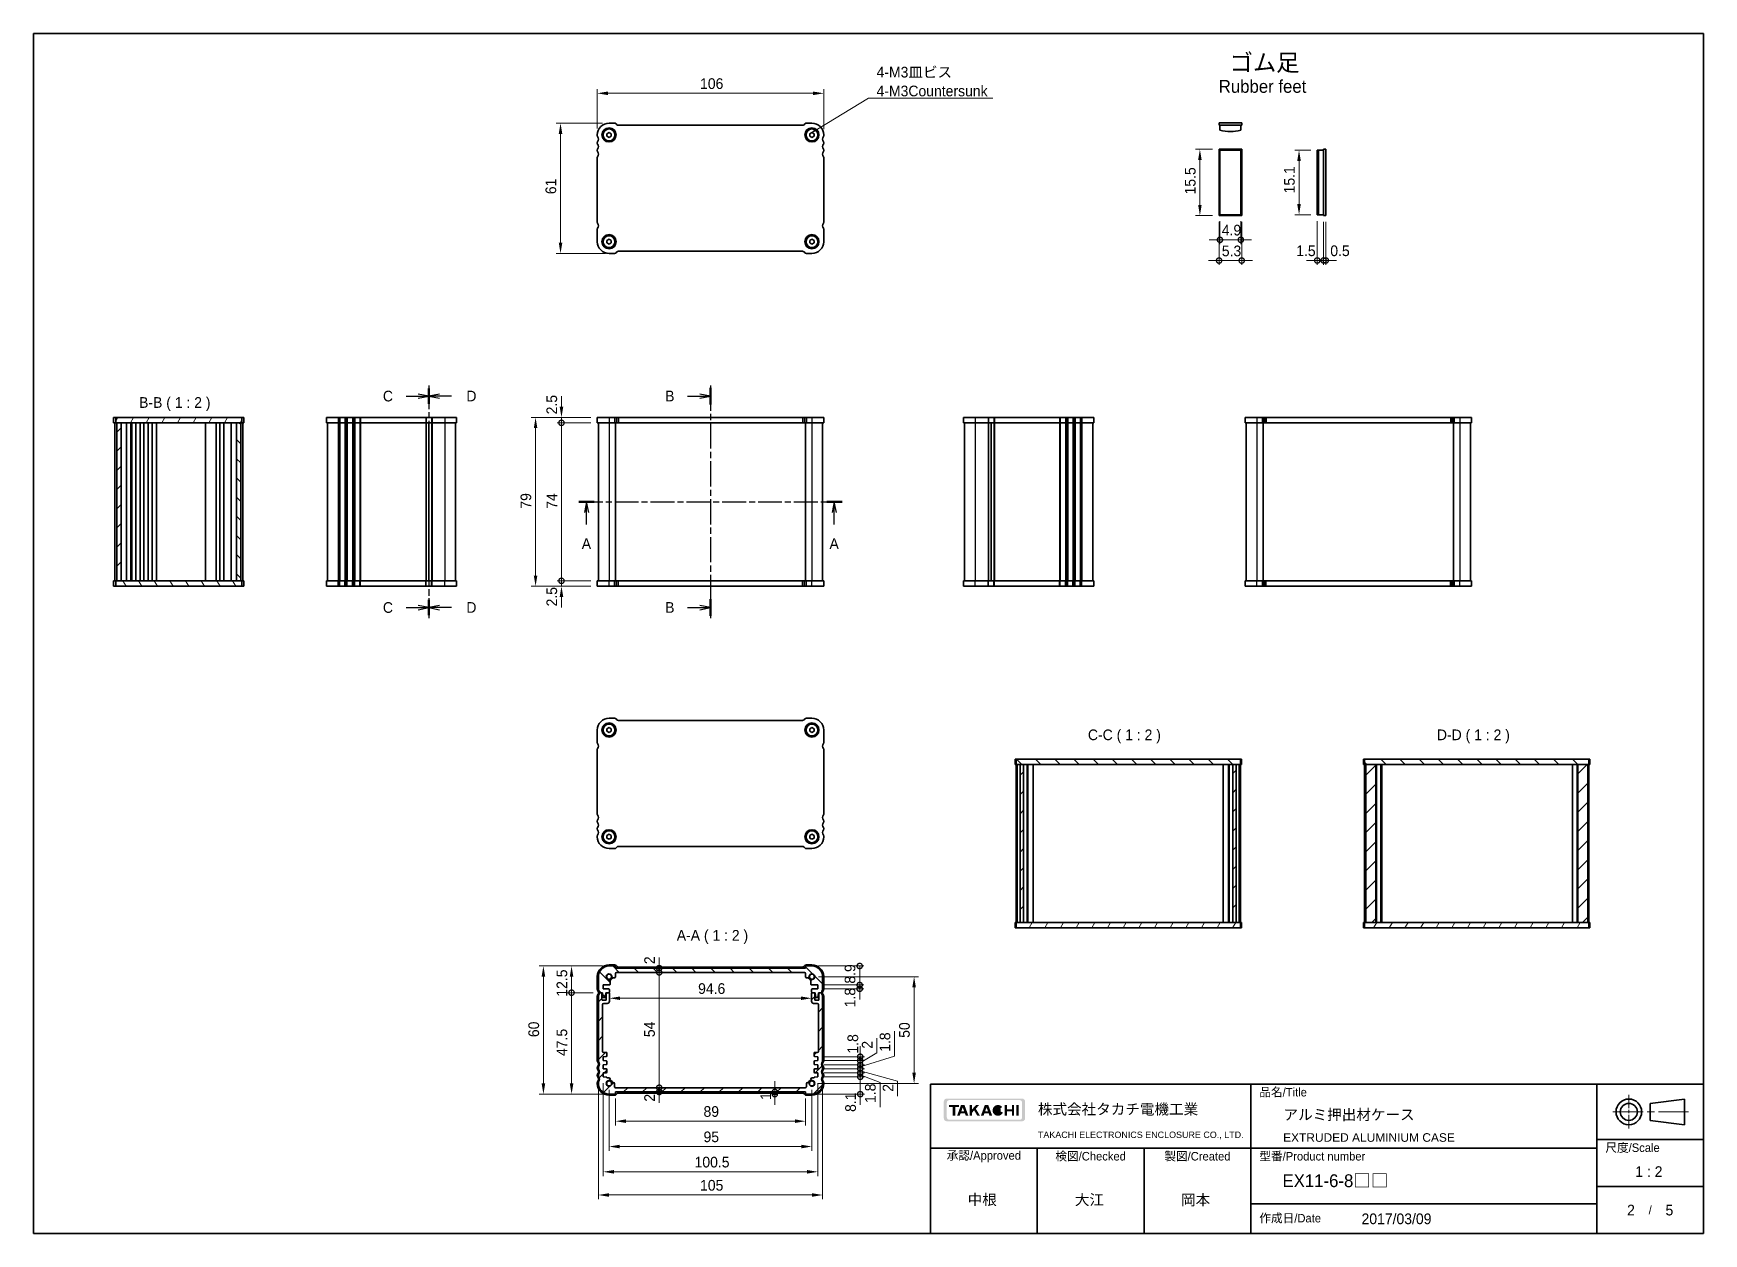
# Model space of a CAD drawing. Header units: millimetres. Extents: x 0 to 3168, y 0 to 562.
# Drawn here: x 596 to 1378, y 0 to 562 of the extents above; entities that cross this region are included whole.
import ezdxf
from ezdxf.enums import TextEntityAlignment as Align

# ---------------------------------------------------------------- set-up
doc = ezdxf.new("R2010")
doc.units = ezdxf.units.MM
doc.header["$LTSCALE"] = 1.5
doc.linetypes.add('CHAIN', pattern=[0.3543, 0.2362, -0.0295, 0.0591, -0.0295])
doc.layers.get('Defpoints').update_dxf_attribs({"lineweight": 25})
for name, color, linetype, lineweight in [('Border (ISO)', 7, 'Continuous', 35), ('Dimension (ISO)', 7, 'Continuous', 18), ('Dimension (ISO) @ 1', 7, 'Continuous', 18), ('Section Line (ISO)', 7, 'CHAIN', 25), ('Symbol (ISO)', 7, 'Continuous', 18), ('Title (ISO)', 7, 'Continuous', 35), ('Visible (ISO)', 7, 'Continuous', 35), ('Visible Narrow (ISO)', 7, 'Continuous', 25)]:
    doc.layers.add(name, color=color, linetype=linetype, lineweight=lineweight)
doc.layers.add('Hatch (ISO)', color=1, linetype='Continuous', lineweight=18, true_color=0xff0000)
doc.styles.add('Note Text (TK)', font='')
doc.styles.add('文字スタイル40', font='')
doc.styles.add('文字スタイル67', font='arial.ttf')
doc.styles.get('Note Text (TK)').set_extended_font_data('MS PGothic')
doc.styles.get('文字スタイル40').set_extended_font_data('MS PGothic')
doc.dimstyles.new('Default - Method 1b (TK)', dxfattribs={"dimscale": 1.5, "dimtxt": 2.5, "dimasz": 2.5, "dimexe": 1, "dimexo": 1.5, "dimgap": 1, "dimtad": 1, "dimtoh": 1, "dimrnd": 1e-08, "dimdsep": 46, "dimtxsty": 'Note Text (TK)', "dimcen": 0.09, "dimdle": 5, "dimclrd": 100, "dimclre": 100, "dimclrt": 7, "dimadec": 1, "dimazin": 1, "dimtfac": 1, "dimtmove": 0, "dimatfit": 3, "dimfxl": 0, "dimtolj": 1, "dimlwd": -1, "dimlwe": -1, "dimarcsym": 0})
doc.dimstyles.new('Default - Method 1b (TK)$7', dxfattribs={"dimscale": 1.5, "dimtxt": 2.5, "dimasz": 2.5, "dimexe": 1, "dimexo": 1.5, "dimgap": 1, "dimtad": 1, "dimtoh": 1, "dimrnd": 1e-08, "dimdsep": 46, "dimtxsty": 'Note Text (TK)', "dimcen": 0.09, "dimdle": 5, "dimclrd": 256, "dimclre": 100, "dimclrt": 7, "dimadec": 1, "dimazin": 1, "dimtfac": 1, "dimtmove": 0, "dimatfit": 3, "dimfxl": 0, "dimtolj": 1, "dimlwd": -1, "dimlwe": -1, "dimarcsym": 0})
pattern_1 = [(45, (567.5, -16), (-4.49013, 4.49013), [])]
pattern_2 = [(135.0002, (567.5, -16), (-4.49011, -4.490145), [])]
pattern_3 = [(60, (567.5, -16), (-5.49926, 3.175), [])]

msp = doc.modelspace()

# ---------------------------------------------------------------- texts
at = {"layer": 'Symbol (ISO)', "color": 7, "style": 'Note Text (TK)'}
for s, insert, char_height, width, attachment_point, line_spacing_factor in [('{\\fＭＳ Ｐゴシック|b0|i0;\\H8.0000;ゴム足}', (1156.5802, 547.928), 8, 34.33918, 4, 1.5), ('{4-M3皿ビス\\P4-M3Countersunk}', (991.2725, 532.462), 5, 56.403508, 7, 1.058182), ('{\\fＭＳ Ｐゴシック|b0|i0;\\H6.0000;Rubber feet}', (1151.4914, 537.1378), 6, 44.245615, 4, 1.5)]:
    msp.add_mtext(s, dxfattribs=dict(at, insert=insert, char_height=char_height, width=width, attachment_point=attachment_point, line_spacing_factor=line_spacing_factor))
at = {"layer": 'Symbol (ISO)', "color": 7, "char_height": 5, "attachment_point": 7, "style": 'Note Text (TK)'}
for s, insert in [('B-B ( 1 : 2 )', (645.9811, 385.1643)), ('C-C ( 1 : 2 )', (1090.239, 229.5479)), ('D-D ( 1 : 2 )', (1253.6317, 229.5479)), ('A-A ( 1 : 2 )', (897.7227, 135.6638))]:
    msp.add_mtext(s, dxfattribs=dict(at, insert=insert))

# ---------------------------------------------------------------- blocks, each defined once
blk = doc.blocks.new('図面枠 tk図枠')
at = {"layer": 'Border (ISO)'}
for p, q in [((14.5, 289), (14.5, 8)), ((14.5, 289), (405.5, 289)), ((405.5, 289), (405.5, 8)), ((14.5, 8), (405.5, 8))]:
    blk.add_line(p, q, dxfattribs=at)
blk = doc.blocks.new('表題欄 tk表題欄')
at = {"layer": 'Hatch (ISO)'}
h = blk.add_hatch(color=256, dxfattribs=at)
edge = h.paths.add_edge_path(flags=0)
edge.add_arc((95.58, 236.3), 0.596, 270, 360)
edge.add_line((96.17, 236.3), (96.17, 239.71))
edge.add_arc((95.58, 239.71), 0.596, 0, 90)
edge.add_line((95.58, 240.31), (79.14, 240.31))
edge.add_arc((79.14, 239.71), 0.596, 90, 180)
edge.add_line((78.54, 239.71), (78.54, 236.3))
edge.add_arc((79.14, 236.3), 0.596, 180, 270)
edge.add_line((79.14, 235.7), (95.58, 235.7))
edge = h.paths.add_edge_path()
edge.add_line((77.84, 239.96), (77.84, 236.05))
edge.add_arc((78.54, 236.05), 0.702, 180, 270)
edge.add_line((78.54, 235.35), (96.17, 235.35))
edge.add_arc((96.17, 236.05), 0.702, 270, 360)
edge.add_line((96.87, 236.05), (96.87, 239.96))
edge.add_arc((96.17, 239.96), 0.702, 0, 90)
edge.add_line((96.17, 240.66), (78.54, 240.66))
edge.add_arc((78.54, 239.96), 0.702, 90, 180)
for points in [[(79.07, 239.15), (79.07, 238.66), (79.92, 238.66), (79.92, 236.66), (80.51, 236.66), (80.51, 238.66), (81.36, 238.66), (81.36, 239.15)], [(85.68, 236.66), (84.94, 237.89), (84.42, 237.32), (84.42, 236.66), (83.9, 236.66), (83.9, 239.15), (84.42, 239.15), (84.42, 238.1), (85.39, 239.15), (86.11, 239.15), (85.32, 238.3), (86.3, 236.66)], [(92.09, 239.15), (92.09, 236.66), (92.61, 236.66), (92.61, 237.66), (93.77, 237.66), (93.77, 236.66), (94.29, 236.66), (94.29, 239.15), (93.77, 239.15), (93.77, 238.15), (92.61, 238.15), (92.61, 239.15)], [(94.84, 239.15), (94.84, 236.66), (95.36, 236.66), (95.36, 239.15)]]:
    blk.add_hatch(color=256, dxfattribs=at).paths.add_polyline_path(points)
h = blk.add_hatch(color=256, dxfattribs=at)
h.paths.add_polyline_path([(82.59, 237.71), (81.95, 237.71), (82.27, 238.58)], flags=0)
h.paths.add_polyline_path([(82.78, 237.2), (81.76, 237.2), (81.57, 236.66), (80.95, 236.66), (81.86, 239.15), (82.68, 239.15), (83.59, 236.66), (82.98, 236.66)])
h = blk.add_hatch(color=256, dxfattribs=at)
h.paths.add_polyline_path([(87.53, 237.71), (88.16, 237.71), (87.85, 238.58)], flags=0)
h.paths.add_polyline_path([(87.14, 236.66), (87.34, 237.2), (88.35, 237.2), (88.55, 236.66), (89.17, 236.66), (88.25, 239.15), (87.44, 239.15), (86.52, 236.66)])
h = blk.add_hatch(color=256, dxfattribs=at)
edge = h.paths.add_edge_path()
edge.add_arc((90.52, 237.9), 1.27, 38.5505, 336.582)
edge.add_line((91.69, 237.4), (91.17, 237.62))
edge.add_ellipse((90.52, 237.9), major_axis=(0, -0.8), ratio=0.867347, start_angle=124.651, end_angle=429.4109, ccw=False)
edge.add_line((91.09, 238.36), (91.52, 238.7))
at = {"layer": 'Title (ISO)'}
for p, q in [((74.71, 244.05), (255.71, 244.05)), ((74.71, 209.05), (74.71, 244.05)), ((149.71, 244.05), (149.71, 209.05)), ((230.71, 244.05), (230.71, 209.05)), ((255.71, 244.05), (255.71, 209.05)), ((243.21, 239.55), (251.21, 240.55)), ((243.21, 239.55), (243.21, 235.55)), ((251.21, 234.55), (251.21, 240.55)), ((243.21, 235.55), (251.21, 234.55)), ((230.71, 231.05), (255.71, 231.05)), ((74.71, 229.05), (230.71, 229.05)), ((99.71, 229.05), (99.71, 209.05)), ((124.71, 229.05), (124.71, 209.05)), ((230.71, 220.05), (255.71, 220.05)), ((149.71, 216.05), (230.71, 216.05)), ((255.71, 209.05), (74.71, 209.05))]:
    blk.add_line(p, q, dxfattribs=at)
at = {"layer": 'Title (ISO)', "color": 4, "linetype": 'CHAIN', "lineweight": 18, "ltscale": 8.88956, "true_color": 0x00ffff}
blk.add_line((238.21, 241.55), (238.21, 233.55), dxfattribs=at)
at = {"layer": 'Title (ISO)', "color": 4, "linetype": 'CHAIN', "lineweight": 18, "ltscale": 20.001633, "true_color": 0x00ffff}
blk.add_line((252.21, 237.55), (234.21, 237.55), dxfattribs=at)
at = {"layer": 'Title (ISO)'}
for radius in [3, 2]:
    blk.add_circle((238.21, 237.55), radius, dxfattribs=at)
at = {"layer": 'Title (ISO)', "color": 1, "true_color": 0xff0000, "char_height": 2, "line_spacing_factor": 1.5, "style": 'Note Text (TK)'}
for s, insert, attachment_point in [('\\fＭＳ Ｐゴシック|b0|i0;\\H2.0000;品名/Title', (151.71, 242.05), 4), ('\\fＭＳ Ｐゴシック|b0|i0;\\H2.0000;承認/Approved', (87.21, 227.05), 5), ('\\fＭＳ Ｐゴシック|b0|i0;\\H2.0000;検図/Checked', (112.21, 227.05), 5), ('\\fＭＳ Ｐゴシック|b0|i0;\\H2.0000;製図/Created', (137.21, 227.05), 5), ('\\fＭＳ Ｐゴシック|b0|i0;\\H2.0000;型番/Product number', (151.71, 227.05), 4), ('\\fＭＳ Ｐゴシック|b0|i0;\\H2.0000;尺度/Scale', (232.71, 229.05), 4), ('\\fＭＳ Ｐゴシック|b0|i0;\\H2.0000;作成日/Date', (151.71, 212.55), 4)]:
    blk.add_mtext(s, dxfattribs=dict(at, insert=insert, attachment_point=attachment_point))
at = {"layer": 'Title (ISO)', "color": 7, "line_spacing_factor": 1.5, "style": 'Note Text (TK)'}
for s, insert, char_height, attachment_point in [('株式会社タカチ電機工業', (99.87, 238.05), 2.5, 4), ('\\fArial|b0|i0;\\H1.4986;TAKACHI ELECTRONICS ENCLOSURE CO., LTD.', (99.87, 232.05), 1.4986, 4), ('\\fＭＳ Ｐゴシック|b0|i0;\\H2.0000;/', (243.21, 214.55), 2, 5)]:
    blk.add_mtext(s, dxfattribs=dict(at, insert=insert, char_height=char_height, attachment_point=attachment_point))
at = {"layer": 'Title (ISO)', "color": 7}
for tag, p, height, style in [('<品名>_001', (157.54, 235.72), 2.5, 'Note Text (TK)'), ('<Title>_001', (157.49, 230.55), 2, '文字スタイル67'), ('<型番>_001', (157.42, 219.99), 3, '文字スタイル40'), ('<尺度>_001', (238.54, 222.31), 2.5, 'Note Text (TK)'), ('<検図>_001', (108.55, 215.77), 2.5, 'Note Text (TK)'), ('<製図>_001', (133.48, 215.75), 2.5, 'Note Text (TK)'), ('<ページ_No.>_001', (237.95, 213.3), 2.5, 'Note Text (TK)'), ('<総ページ数>_001', (246.8, 213.3), 2.5, 'Note Text (TK)'), ('作成日_001', (175.64, 211.28), 2.5, 'Note Text (TK)')]:
    blk.add_attdef(tag, p, '', height=height, dxfattribs=dict(at, style=style))
at = {"layer": 'Title (ISO)', "color": 7, "style": 'Note Text (TK)'}
blk.add_attdef('<承認>', text='', height=2.5, dxfattribs=at).set_placement((87.21, 217.05), align=Align.MIDDLE_CENTER)
blk = doc.blocks.new('2dTransSection0')
at = {"layer": 'Section Line (ISO)', "linetype": 'CHAIN', "ltscale": 15.782219}
blk.add_line((138.63, 179.32), (200.22, 179.32), dxfattribs=at)
at = {"layer": 'Section Line (ISO)', "linetype": 'Continuous', "lineweight": 50}
for p, q in [((138.63, 179.32), (142.22, 179.32)), ((196.63, 179.32), (200.22, 179.32))]:
    blk.add_line(p, q, dxfattribs=at)
at = {"layer": 'Section Line (ISO)', "linetype": 'Continuous'}
for p, q in [((140.42, 179.32), (139.92, 176.82)), ((140.42, 176.82), (140.42, 179.32)), ((140.92, 176.82), (140.42, 179.32)), ((140.42, 174.01), (140.42, 176.82)), ((198.42, 179.32), (197.92, 176.82)), ((198.42, 176.82), (198.42, 179.32)), ((198.92, 176.82), (198.42, 179.32)), ((198.42, 174.01), (198.42, 176.82))]:
    blk.add_line(p, q, dxfattribs=at)
at = {"layer": 'Section Line (ISO)', "char_height": 2.5, "attachment_point": 7, "style": 'Note Text (TK)'}
for insert in [(139.29, 168.29), (197.29, 168.29)]:
    blk.add_mtext('A', dxfattribs=dict(at, insert=insert))
blk = doc.blocks.new('2dTransSection1')
at = {"layer": 'Section Line (ISO)', "linetype": 'Continuous'}
for p, q in [((167.64, 204.07), (170.51, 204.07)), ((173.01, 204.07), (170.51, 204.57)), ((170.51, 204.07), (173.01, 204.07)), ((170.51, 203.57), (173.01, 204.07)), ((167.64, 154.57), (170.51, 154.57)), ((173.01, 154.57), (170.51, 155.07)), ((170.51, 154.57), (173.01, 154.57)), ((170.51, 154.07), (173.01, 154.57))]:
    blk.add_line(p, q, dxfattribs=at)
at = {"layer": 'Section Line (ISO)', "linetype": 'CHAIN', "ltscale": 16.693245}
blk.add_line((173.01, 206.57), (173.01, 152.07), dxfattribs=at)
at = {"layer": 'Section Line (ISO)', "linetype": 'Continuous', "lineweight": 50}
for p, q in [((173.01, 206.03), (173.01, 202.12)), ((173.01, 156.53), (173.01, 152.62))]:
    blk.add_line(p, q, dxfattribs=at)
at = {"layer": 'Section Line (ISO)', "char_height": 2.5, "attachment_point": 7, "style": 'Note Text (TK)'}
for insert in [(162.4, 202.85), (162.4, 153.35)]:
    blk.add_mtext('B', dxfattribs=dict(at, insert=insert))
blk = doc.blocks.new('*D31')
at = {"layer": 'Defpoints', "color": 0, "transparency": 16777216}
for p in [(1142.66, 507.72), (1151.64, 507.72), (1151.64, 476.72)]:
    blk.add_point(p, dxfattribs=at)
at = {"layer": 'Dimension (ISO)', "color": 100, "transparency": 16777216}
for p, q in [((1148.64, 507.72), (1140.66, 507.72)), ((1142.66, 481.72), (1142.66, 502.72)), ((1148.64, 476.72), (1140.66, 476.72))]:
    blk.add_line(p, q, dxfattribs=at)
for points in [[(1141.83, 502.72), (1143.49, 502.72), (1142.66, 507.72)], [(1141.83, 481.72), (1143.49, 481.72), (1142.66, 476.72)]]:
    blk.add_solid(points, dxfattribs=at)
at = {"layer": 'Dimension (ISO)', "color": 7, "transparency": 16777216, "insert": (1138.16, 486.59), "char_height": 5, "attachment_point": 4, "rotation": 90, "style": 'Note Text (TK)'}
blk.add_mtext('\\A1;15.5', dxfattribs=at)
blk = doc.blocks.new('*D32')
at = {"layer": 'Defpoints', "color": 0, "transparency": 16777216}
for p in [(1197.6, 507.32), (1189.08, 477.12), (1197.6, 477.12)]:
    blk.add_point(p, dxfattribs=at)
at = {"layer": 'Dimension (ISO)', "color": 100, "transparency": 16777216}
for p, q in [((1194.6, 507.32), (1187.08, 507.32)), ((1189.08, 502.32), (1189.08, 482.12)), ((1194.6, 477.12), (1187.08, 477.12))]:
    blk.add_line(p, q, dxfattribs=at)
for points in [[(1188.24, 502.32), (1189.91, 502.32), (1189.08, 507.32)], [(1188.24, 482.12), (1189.91, 482.12), (1189.08, 477.12)]]:
    blk.add_solid(points, dxfattribs=at)
at = {"layer": 'Dimension (ISO)', "color": 7, "transparency": 16777216, "insert": (1184.58, 487.09), "char_height": 5, "attachment_point": 4, "rotation": 90, "style": 'Note Text (TK)'}
blk.add_mtext('\\A1;15.1', dxfattribs=at)
blk = doc.blocks.new('_DotSmall')
at = {"color": 0, "linetype": 'ByBlock', "const_width": 0.5}
blk.add_lwpolyline([(-0.0625, 0, 1), (0.0625, 0, 1)], format="xyb", close=True, dxfattribs=at)
blk = doc.blocks.new('*D33')
at = {"layer": 'Defpoints', "color": 0, "transparency": 16777216}
for p in [(1152.04, 477.12), (1161.84, 477.12), (1152.04, 465.35)]:
    blk.add_point(p, dxfattribs=at)
at = {"layer": 'Dimension (ISO)', "color": 100, "transparency": 16777216}
for p, q in [((1152.04, 474.12), (1152.04, 463.35)), ((1161.84, 474.12), (1161.84, 463.35)), ((1166.84, 465.35), (1147.04, 465.35))]:
    blk.add_line(p, q, dxfattribs=at)
at = {"layer": 'Dimension (ISO)', "color": 100, "transparency": 16777216, "xscale": 5, "yscale": 5, "zscale": 5, "rotation": 180}
blk.add_blockref('_DotSmall', (1152.04, 465.35), dxfattribs=at)
at = {"layer": 'Dimension (ISO)', "color": 100, "transparency": 16777216, "xscale": 5, "yscale": 5, "zscale": 5}
blk.add_blockref('_DotSmall', (1161.84, 465.35), dxfattribs=at)
at = {"layer": 'Dimension (ISO)', "color": 7, "transparency": 16777216, "insert": (1152.91, 469.85), "char_height": 5, "attachment_point": 4, "style": 'Note Text (TK)'}
blk.add_mtext('\\A1;4.9', dxfattribs=at)
blk = doc.blocks.new('*D34')
at = {"layer": 'Defpoints', "color": 0, "transparency": 16777216}
for p in [(1151.64, 476.72), (1162.24, 476.72), (1151.64, 455.62)]:
    blk.add_point(p, dxfattribs=at)
at = {"layer": 'Dimension (ISO)', "color": 100, "transparency": 16777216}
for p, q in [((1151.64, 473.72), (1151.64, 453.62)), ((1162.24, 473.72), (1162.24, 453.62)), ((1167.24, 455.62), (1146.64, 455.62))]:
    blk.add_line(p, q, dxfattribs=at)
at = {"layer": 'Dimension (ISO)', "color": 100, "transparency": 16777216, "xscale": 5, "yscale": 5, "zscale": 5, "rotation": 180}
blk.add_blockref('_DotSmall', (1151.64, 455.62), dxfattribs=at)
at = {"layer": 'Dimension (ISO)', "color": 100, "transparency": 16777216, "xscale": 5, "yscale": 5, "zscale": 5}
blk.add_blockref('_DotSmall', (1162.24, 455.62), dxfattribs=at)
at = {"layer": 'Dimension (ISO)', "color": 7, "transparency": 16777216, "insert": (1152.93, 460.12), "char_height": 5, "attachment_point": 4, "style": 'Note Text (TK)'}
blk.add_mtext('\\A1;5.3', dxfattribs=at)
blk = doc.blocks.new('*D35')
at = {"layer": 'Defpoints', "color": 0, "transparency": 16777216}
for p in [(1197.6, 477.12), (1200.6, 476.72), (1200.6, 455.67)]:
    blk.add_point(p, dxfattribs=at)
at = {"layer": 'Dimension (ISO)', "color": 100, "transparency": 16777216}
for p, q in [((1197.6, 474.12), (1197.6, 453.67)), ((1200.6, 473.72), (1200.6, 453.67)), ((1197.6, 455.67), (1192.6, 455.67)), ((1197.6, 455.67), (1200.6, 455.67)), ((1200.6, 455.67), (1205.6, 455.67))]:
    blk.add_line(p, q, dxfattribs=at)
at = {"layer": 'Dimension (ISO)', "color": 100, "transparency": 16777216, "xscale": 5, "yscale": 5, "zscale": 5}
blk.add_blockref('_DotSmall', (1197.6, 455.67), dxfattribs=at)
at = {"layer": 'Dimension (ISO)', "color": 100, "transparency": 16777216, "xscale": 5, "yscale": 5, "zscale": 5, "rotation": 180}
blk.add_blockref('_DotSmall', (1200.6, 455.67), dxfattribs=at)
at = {"layer": 'Dimension (ISO)', "color": 7, "transparency": 16777216, "insert": (1187.77, 460.17), "char_height": 5, "attachment_point": 4, "style": 'Note Text (TK)'}
blk.add_mtext('\\A1;1.5', dxfattribs=at)
blk = doc.blocks.new('*D36')
at = {"layer": 'Defpoints', "color": 0, "transparency": 16777216}
for p in [(1200.6, 476.72), (1201.6, 476.72), (1201.6, 455.67)]:
    blk.add_point(p, dxfattribs=at)
at = {"layer": 'Dimension (ISO)', "color": 100, "transparency": 16777216}
for p, q in [((1200.6, 473.72), (1200.6, 453.67)), ((1201.6, 473.72), (1201.6, 453.67)), ((1200.6, 455.67), (1195.6, 455.67)), ((1200.6, 455.67), (1201.6, 455.67)), ((1201.6, 455.67), (1206.6, 455.67))]:
    blk.add_line(p, q, dxfattribs=at)
at = {"layer": 'Dimension (ISO)', "color": 100, "transparency": 16777216, "xscale": 5, "yscale": 5, "zscale": 5}
blk.add_blockref('_DotSmall', (1200.6, 455.67), dxfattribs=at)
at = {"layer": 'Dimension (ISO)', "color": 100, "transparency": 16777216, "xscale": 5, "yscale": 5, "zscale": 5, "rotation": 180}
blk.add_blockref('_DotSmall', (1201.6, 455.67), dxfattribs=at)
at = {"layer": 'Dimension (ISO)', "color": 7, "transparency": 16777216, "insert": (1203.72, 460.17), "char_height": 5, "attachment_point": 4, "style": 'Note Text (TK)'}
blk.add_mtext('\\A1;0.5', dxfattribs=at)
blk = doc.blocks.new('*D37')
at = {"layer": 'Defpoints', "color": 0, "transparency": 16777216}
for p in [(966.52, 533.95), (860.52, 514.47), (966.52, 514.22)]:
    blk.add_point(p, dxfattribs=at)
at = {"layer": 'Dimension (ISO)', "color": 100, "transparency": 16777216}
for p, q in [((860.52, 517.47), (860.52, 535.95)), ((865.52, 533.95), (961.52, 533.95)), ((966.52, 517.22), (966.52, 535.95))]:
    blk.add_line(p, q, dxfattribs=at)
for points in [[(865.52, 534.78), (865.52, 533.11), (860.52, 533.95)], [(961.52, 534.78), (961.52, 533.11), (966.52, 533.95)]]:
    blk.add_solid(points, dxfattribs=at)
at = {"layer": 'Dimension (ISO)', "color": 7, "transparency": 16777216, "insert": (908.64, 538.45), "char_height": 5, "attachment_point": 4, "style": 'Note Text (TK)'}
blk.add_mtext('\\A1;106', dxfattribs=at)
blk = doc.blocks.new('*D38')
at = {"layer": 'Defpoints', "color": 0, "transparency": 16777216}
for p in [(866.02, 519.97), (843.31, 458.97), (867.31, 458.97)]:
    blk.add_point(p, dxfattribs=at)
at = {"layer": 'Dimension (ISO)', "color": 100, "transparency": 16777216}
for p, q in [((863.02, 519.97), (841.31, 519.97)), ((843.31, 514.97), (843.31, 463.97)), ((864.31, 458.97), (841.31, 458.97))]:
    blk.add_line(p, q, dxfattribs=at)
for points in [[(842.48, 514.97), (844.14, 514.97), (843.31, 519.97)], [(842.48, 463.97), (844.14, 463.97), (843.31, 458.97)]]:
    blk.add_solid(points, dxfattribs=at)
at = {"layer": 'Dimension (ISO)', "color": 7, "transparency": 16777216, "insert": (838.81, 486.71), "char_height": 5, "attachment_point": 4, "rotation": 90, "style": 'Note Text (TK)'}
blk.add_mtext('\\A1;61', dxfattribs=at)
blk = doc.blocks.new('*D39')
at = {"layer": 'Defpoints', "color": 0, "transparency": 16777216}
for p in [(843.74, 379.65), (860.52, 379.65), (860.52, 305.65)]:
    blk.add_point(p, dxfattribs=at)
at = {"layer": 'Dimension (ISO)', "color": 100, "transparency": 16777216}
for p, q in [((857.52, 379.65), (841.74, 379.65)), ((843.74, 305.65), (843.74, 379.65)), ((857.52, 305.65), (841.74, 305.65))]:
    blk.add_line(p, q, dxfattribs=at)
at = {"layer": 'Dimension (ISO)', "color": 100, "transparency": 16777216, "xscale": 5, "yscale": 5, "zscale": 5}
for p, rotation in [((843.74, 379.65), 90), ((843.74, 305.65), 270)]:
    blk.add_blockref('_DotSmall', p, dxfattribs=dict(at, rotation=rotation))
at = {"layer": 'Dimension (ISO)', "color": 7, "transparency": 16777216, "insert": (839.24, 339.39), "char_height": 5, "attachment_point": 4, "rotation": 90, "style": 'Note Text (TK)'}
blk.add_mtext('\\A1;74', dxfattribs=at)
blk = doc.blocks.new('*D40')
at = {"layer": 'Defpoints', "color": 0, "transparency": 16777216}
for p in [(843.74, 382.15), (860.52, 382.15), (860.52, 379.65)]:
    blk.add_point(p, dxfattribs=at)
at = {"layer": 'Dimension (ISO)', "color": 100, "transparency": 16777216}
for p, q in [((843.74, 387.15), (843.74, 392.15)), ((857.52, 382.15), (841.74, 382.15)), ((857.52, 379.65), (841.74, 379.65)), ((843.74, 379.65), (843.74, 382.15)), ((843.74, 379.65), (843.74, 374.65))]:
    blk.add_line(p, q, dxfattribs=at)
blk.add_solid([(842.9, 387.15), (844.57, 387.15), (843.74, 382.15)], dxfattribs=at)
at = {"layer": 'Dimension (ISO)', "color": 100, "transparency": 16777216, "xscale": 5, "yscale": 5, "zscale": 5, "rotation": 90}
blk.add_blockref('_DotSmall', (843.74, 379.65), dxfattribs=at)
at = {"layer": 'Dimension (ISO)', "color": 7, "transparency": 16777216, "insert": (839.24, 383.61), "char_height": 5, "attachment_point": 4, "rotation": 90, "style": 'Note Text (TK)'}
blk.add_mtext('\\A1;2.5', dxfattribs=at)
blk = doc.blocks.new('*D41')
at = {"layer": 'Defpoints', "color": 0, "transparency": 16777216}
for p in [(843.74, 305.65), (860.52, 305.65), (860.52, 303.15)]:
    blk.add_point(p, dxfattribs=at)
at = {"layer": 'Dimension (ISO)', "color": 100, "transparency": 16777216}
for p, q in [((857.52, 305.65), (841.74, 305.65)), ((843.74, 305.65), (843.74, 310.65)), ((843.74, 303.15), (843.74, 305.65)), ((857.52, 303.15), (841.74, 303.15)), ((843.74, 298.15), (843.74, 293.15))]:
    blk.add_line(p, q, dxfattribs=at)
blk.add_solid([(842.9, 298.15), (844.57, 298.15), (843.74, 303.15)], dxfattribs=at)
at = {"layer": 'Dimension (ISO)', "color": 100, "transparency": 16777216, "xscale": 5, "yscale": 5, "zscale": 5, "rotation": 270}
blk.add_blockref('_DotSmall', (843.74, 305.65), dxfattribs=at)
at = {"layer": 'Dimension (ISO)', "color": 7, "transparency": 16777216, "insert": (839.24, 293.67), "char_height": 5, "attachment_point": 4, "rotation": 90, "style": 'Note Text (TK)'}
blk.add_mtext('\\A1;2.5', dxfattribs=at)
blk = doc.blocks.new('*D42')
at = {"layer": 'Defpoints', "color": 0, "transparency": 16777216}
for p in [(860.52, 382.15), (831.62, 303.15), (860.52, 303.15)]:
    blk.add_point(p, dxfattribs=at)
at = {"layer": 'Dimension (ISO)', "color": 100, "transparency": 16777216}
for p, q in [((857.52, 382.15), (829.62, 382.15)), ((831.62, 377.15), (831.62, 308.15)), ((857.52, 303.15), (829.62, 303.15))]:
    blk.add_line(p, q, dxfattribs=at)
for points in [[(830.78, 377.15), (832.45, 377.15), (831.62, 382.15)], [(830.78, 308.15), (832.45, 308.15), (831.62, 303.15)]]:
    blk.add_solid(points, dxfattribs=at)
at = {"layer": 'Dimension (ISO)', "color": 7, "transparency": 16777216, "insert": (827.12, 339.45), "char_height": 5, "attachment_point": 4, "rotation": 90, "style": 'Note Text (TK)'}
blk.add_mtext('\\A1;79', dxfattribs=at)
blk = doc.blocks.new('2dTransSection2')
at = {"layer": 'Section Line (ISO)', "linetype": 'Continuous'}
for p, q in [((101.78, 204.07), (104.58, 204.07)), ((107.08, 204.07), (104.58, 204.57)), ((104.58, 204.07), (107.08, 204.07)), ((104.58, 203.57), (107.08, 204.07)), ((101.78, 154.57), (104.58, 154.57)), ((107.08, 154.57), (104.58, 155.07)), ((104.58, 154.57), (107.08, 154.57)), ((104.58, 154.07), (107.08, 154.57))]:
    blk.add_line(p, q, dxfattribs=at)
at = {"layer": 'Section Line (ISO)', "linetype": 'CHAIN', "ltscale": 15.617896}
blk.add_line((107.08, 206.57), (107.08, 152.07), dxfattribs=at)
at = {"layer": 'Section Line (ISO)', "linetype": 'Continuous', "lineweight": 50}
for p, q in [((107.08, 205.84), (107.08, 202.31)), ((107.08, 156.34), (107.08, 152.81))]:
    blk.add_line(p, q, dxfattribs=at)
at = {"layer": 'Section Line (ISO)', "char_height": 2.5, "attachment_point": 7, "style": 'Note Text (TK)'}
for insert in [(96.32, 202.8), (96.32, 153.3)]:
    blk.add_mtext('C', dxfattribs=dict(at, insert=insert))
blk = doc.blocks.new('2dTransSection3')
at = {"layer": 'Section Line (ISO)', "linetype": 'CHAIN', "ltscale": 15.657576}
blk.add_line((107.17, 206.57), (107.17, 152.07), dxfattribs=at)
at = {"layer": 'Section Line (ISO)', "linetype": 'Continuous', "lineweight": 50}
for p, q in [((107.17, 205.85), (107.17, 202.3)), ((107.17, 156.35), (107.17, 152.8))]:
    blk.add_line(p, q, dxfattribs=at)
at = {"layer": 'Section Line (ISO)', "linetype": 'Continuous'}
for p, q in [((109.67, 204.57), (107.17, 204.07)), ((109.67, 204.07), (107.17, 204.07)), ((107.17, 204.07), (109.67, 203.57)), ((112.47, 204.07), (109.67, 204.07)), ((109.67, 155.07), (107.17, 154.57)), ((109.67, 154.57), (107.17, 154.57)), ((107.17, 154.57), (109.67, 154.07)), ((112.47, 154.57), (109.67, 154.57))]:
    blk.add_line(p, q, dxfattribs=at)
at = {"layer": 'Section Line (ISO)', "char_height": 2.5, "attachment_point": 7, "style": 'Note Text (TK)'}
for insert in [(115.94, 202.85), (115.94, 153.35)]:
    blk.add_mtext('D', dxfattribs=dict(at, insert=insert))
blk = doc.blocks.new('*D43')
at = {"layer": 'Defpoints', "color": 0, "transparency": 16777216}
for p in [(848.47, 125.31), (866.02, 125.31), (861.52, 112.81)]:
    blk.add_point(p, dxfattribs=at)
at = {"layer": 'Dimension (ISO)', "color": 100, "transparency": 16777216}
for p, q in [((863.02, 125.31), (846.47, 125.31)), ((848.47, 112.81), (848.47, 120.31)), ((858.52, 112.81), (846.47, 112.81))]:
    blk.add_line(p, q, dxfattribs=at)
blk.add_solid([(847.64, 120.31), (849.31, 120.31), (848.47, 125.31)], dxfattribs=at)
at = {"layer": 'Dimension (ISO)', "color": 100, "transparency": 16777216, "xscale": 5, "yscale": 5, "zscale": 5, "rotation": 270}
blk.add_blockref('_DotSmall', (848.47, 112.81), dxfattribs=at)
at = {"layer": 'Dimension (ISO)', "color": 7, "transparency": 16777216, "insert": (843.97, 110.94), "char_height": 5, "attachment_point": 4, "rotation": 90, "style": 'Note Text (TK)'}
blk.add_mtext('\\A1;12.5', dxfattribs=at)
blk = doc.blocks.new('*D44')
at = {"layer": 'Defpoints', "color": 0, "transparency": 16777216}
for p in [(848.47, 112.81), (861.52, 112.81), (866.02, 65.31)]:
    blk.add_point(p, dxfattribs=at)
at = {"layer": 'Dimension (ISO)', "color": 100, "transparency": 16777216}
for p, q in [((858.52, 112.81), (846.47, 112.81)), ((848.47, 70.31), (848.47, 112.81)), ((863.02, 65.31), (846.47, 65.31))]:
    blk.add_line(p, q, dxfattribs=at)
blk.add_solid([(847.64, 70.31), (849.31, 70.31), (848.47, 65.31)], dxfattribs=at)
at = {"layer": 'Dimension (ISO)', "color": 100, "transparency": 16777216, "xscale": 5, "yscale": 5, "zscale": 5, "rotation": 90}
blk.add_blockref('_DotSmall', (848.47, 112.81), dxfattribs=at)
at = {"layer": 'Dimension (ISO)', "color": 7, "transparency": 16777216, "insert": (843.97, 83.16), "char_height": 5, "attachment_point": 4, "rotation": 90, "style": 'Note Text (TK)'}
blk.add_mtext('\\A1;47.5', dxfattribs=at)
blk = doc.blocks.new('*D45')
at = {"layer": 'Defpoints', "color": 0, "transparency": 16777216}
for p in [(866.02, 125.31), (835.29, 65.31), (866.02, 65.31)]:
    blk.add_point(p, dxfattribs=at)
at = {"layer": 'Dimension (ISO)', "color": 100, "transparency": 16777216}
for p, q in [((863.02, 125.31), (833.29, 125.31)), ((835.29, 120.31), (835.29, 70.31)), ((863.02, 65.31), (833.29, 65.31))]:
    blk.add_line(p, q, dxfattribs=at)
for points in [[(834.46, 120.31), (836.13, 120.31), (835.29, 125.31)], [(834.46, 70.31), (836.13, 70.31), (835.29, 65.31)]]:
    blk.add_solid(points, dxfattribs=at)
at = {"layer": 'Dimension (ISO)', "color": 7, "transparency": 16777216, "insert": (830.79, 92), "char_height": 5, "attachment_point": 4, "rotation": 90, "style": 'Note Text (TK)'}
blk.add_mtext('\\A1;60', dxfattribs=at)
blk = doc.blocks.new('*D46')
at = {"layer": 'Defpoints', "color": 0, "transparency": 16777216}
for p in [(869.02, 124.31), (869.52, 122.31), (889.5, 124.31)]:
    blk.add_point(p, dxfattribs=at)
at = {"layer": 'Dimension (ISO)', "color": 100, "transparency": 16777216}
for p, q in [((889.5, 124.31), (889.5, 129.31)), ((889.5, 122.31), (889.5, 124.31)), ((889.5, 122.31), (889.5, 117.31))]:
    blk.add_line(p, q, dxfattribs=at)
at = {"layer": 'Dimension (ISO)', "color": 100, "transparency": 16777216, "xscale": 5, "yscale": 5, "zscale": 5}
for p, rotation in [((889.5, 124.31), 270), ((889.5, 122.31), 90)]:
    blk.add_blockref('_DotSmall', p, dxfattribs=dict(at, rotation=rotation))
at = {"layer": 'Dimension (ISO)', "color": 7, "transparency": 16777216, "insert": (885, 126.18), "char_height": 5, "attachment_point": 4, "rotation": 90, "style": 'Note Text (TK)'}
blk.add_mtext('\\A1;2', dxfattribs=at)
blk = doc.blocks.new('*D47')
at = {"layer": 'Defpoints', "color": 0, "transparency": 16777216}
for p in [(869.52, 122.31), (889.5, 122.31), (869.1, 68.31)]:
    blk.add_point(p, dxfattribs=at)
at = {"layer": 'Dimension (ISO)', "color": 100, "transparency": 16777216}
blk.add_line((889.5, 68.31), (889.5, 122.31), dxfattribs=at)
at = {"layer": 'Dimension (ISO)', "color": 100, "transparency": 16777216, "xscale": 5, "yscale": 5, "zscale": 5}
for p, rotation in [((889.5, 122.31), 90), ((889.5, 68.31), 270)]:
    blk.add_blockref('_DotSmall', p, dxfattribs=dict(at, rotation=rotation))
at = {"layer": 'Dimension (ISO)', "color": 7, "transparency": 16777216, "insert": (885, 91.99), "char_height": 5, "attachment_point": 4, "rotation": 90, "style": 'Note Text (TK)'}
blk.add_mtext('\\A1;54', dxfattribs=at)
blk = doc.blocks.new('*D48')
at = {"layer": 'Defpoints', "color": 0, "transparency": 16777216}
for p in [(869.02, 66.31), (889.5, 68.31), (957.91, 68.31)]:
    blk.add_point(p, dxfattribs=at)
at = {"layer": 'Dimension (ISO)', "color": 100, "transparency": 16777216}
for p, q in [((889.5, 68.31), (889.5, 73.31)), ((889.5, 66.31), (889.5, 68.31)), ((889.5, 66.31), (889.5, 61.31))]:
    blk.add_line(p, q, dxfattribs=at)
at = {"layer": 'Dimension (ISO)', "color": 100, "transparency": 16777216, "xscale": 5, "yscale": 5, "zscale": 5}
for p, rotation in [((889.5, 68.31), 270), ((889.5, 66.31), 90)]:
    blk.add_blockref('_DotSmall', p, dxfattribs=dict(at, rotation=rotation))
at = {"layer": 'Dimension (ISO)', "color": 7, "transparency": 16777216, "insert": (885, 61.78), "char_height": 5, "attachment_point": 4, "rotation": 90, "style": 'Note Text (TK)'}
blk.add_mtext('\\A1;2', dxfattribs=at)
blk = doc.blocks.new('*D49')
at = {"layer": 'Defpoints', "color": 0, "transparency": 16777216}
for p in [(866.22, 110.66), (960.82, 110.66), (960.82, 110.2)]:
    blk.add_point(p, dxfattribs=at)
at = {"layer": 'Dimension (ISO)', "color": 100, "transparency": 16777216}
blk.add_line((871.22, 110.2), (955.82, 110.2), dxfattribs=at)
for points in [[(871.22, 111.03), (871.22, 109.36), (866.22, 110.2)], [(955.82, 111.03), (955.82, 109.36), (960.82, 110.2)]]:
    blk.add_solid(points, dxfattribs=at)
at = {"layer": 'Dimension (ISO)', "color": 7, "transparency": 16777216, "insert": (907.72, 114.7), "char_height": 5, "attachment_point": 4, "style": 'Note Text (TK)'}
blk.add_mtext('\\A1;94.6', dxfattribs=at)
blk = doc.blocks.new('*D50')
at = {"layer": 'Defpoints', "color": 0, "transparency": 16777216}
for p in [(943.64, 66.31), (943.64, 65.31), (958.02, 65.31)]:
    blk.add_point(p, dxfattribs=at)
at = {"layer": 'Dimension (ISO)', "color": 100, "transparency": 16777216}
for p, q in [((943.64, 66.31), (943.64, 71.31)), ((943.64, 66.31), (943.64, 65.31)), ((943.64, 65.31), (943.64, 60.31))]:
    blk.add_line(p, q, dxfattribs=at)
at = {"layer": 'Dimension (ISO)', "color": 100, "transparency": 16777216, "xscale": 5, "yscale": 5, "zscale": 5}
for p, rotation in [((943.64, 66.31), 270), ((943.64, 65.31), 90)]:
    blk.add_blockref('_DotSmall', p, dxfattribs=dict(at, rotation=rotation))
at = {"layer": 'Dimension (ISO)', "color": 7, "transparency": 16777216, "insert": (939.4, 62.58), "char_height": 5, "attachment_point": 4, "rotation": 90, "style": 'Note Text (TK)'}
blk.add_mtext('\\A1;1', dxfattribs=at)
blk = doc.blocks.new('*D51')
at = {"layer": 'Defpoints', "color": 0, "transparency": 16777216}
for p in [(869.02, 66.31), (958.02, 66.31), (958.02, 52.64)]:
    blk.add_point(p, dxfattribs=at)
at = {"layer": 'Dimension (ISO)', "color": 100, "transparency": 16777216}
for p, q in [((869.02, 63.31), (869.02, 50.64)), ((958.02, 63.31), (958.02, 50.64)), ((874.02, 52.64), (953.02, 52.64))]:
    blk.add_line(p, q, dxfattribs=at)
for points in [[(874.02, 53.48), (874.02, 51.81), (869.02, 52.64)], [(953.02, 53.48), (953.02, 51.81), (958.02, 52.64)]]:
    blk.add_solid(points, dxfattribs=at)
at = {"layer": 'Dimension (ISO)', "color": 7, "transparency": 16777216, "insert": (910.25, 57.14), "char_height": 5, "attachment_point": 4, "style": 'Note Text (TK)'}
blk.add_mtext('\\A1;89', dxfattribs=at)
blk = doc.blocks.new('*D52')
at = {"layer": 'Defpoints', "color": 0, "transparency": 16777216}
for p in [(866.02, 70.31), (961.02, 70.31), (961.02, 40.77)]:
    blk.add_point(p, dxfattribs=at)
at = {"layer": 'Dimension (ISO)', "color": 100, "transparency": 16777216}
for p, q in [((866.02, 67.31), (866.02, 38.77)), ((961.02, 67.31), (961.02, 38.77)), ((871.02, 40.77), (956.02, 40.77))]:
    blk.add_line(p, q, dxfattribs=at)
for points in [[(871.02, 41.6), (871.02, 39.93), (866.02, 40.77)], [(956.02, 41.6), (956.02, 39.93), (961.02, 40.77)]]:
    blk.add_solid(points, dxfattribs=at)
at = {"layer": 'Dimension (ISO)', "color": 7, "transparency": 16777216, "insert": (910.26, 45.27), "char_height": 5, "attachment_point": 4, "style": 'Note Text (TK)'}
blk.add_mtext('\\A1;95', dxfattribs=at)
blk = doc.blocks.new('*D53')
at = {"layer": 'Defpoints', "color": 0, "transparency": 16777216}
for p in [(863.27, 73.41), (963.77, 73.41), (963.77, 28.94)]:
    blk.add_point(p, dxfattribs=at)
at = {"layer": 'Dimension (ISO)', "color": 100, "transparency": 16777216}
for p, q in [((863.27, 70.41), (863.27, 26.94)), ((963.77, 70.41), (963.77, 26.94)), ((868.27, 28.94), (958.77, 28.94))]:
    blk.add_line(p, q, dxfattribs=at)
for points in [[(868.27, 29.78), (868.27, 28.11), (863.27, 28.94)], [(958.77, 29.78), (958.77, 28.11), (963.77, 28.94)]]:
    blk.add_solid(points, dxfattribs=at)
at = {"layer": 'Dimension (ISO)', "color": 7, "transparency": 16777216, "insert": (906.07, 33.44), "char_height": 5, "attachment_point": 4, "style": 'Note Text (TK)'}
blk.add_mtext('\\A1;100.5', dxfattribs=at)
blk = doc.blocks.new('*D54')
at = {"layer": 'Defpoints', "color": 0, "transparency": 16777216}
for p in [(861.02, 70.31), (966.02, 70.31), (966.02, 18.08)]:
    blk.add_point(p, dxfattribs=at)
at = {"layer": 'Dimension (ISO)', "color": 100, "transparency": 16777216}
for p, q in [((861.02, 67.31), (861.02, 16.08)), ((966.02, 67.31), (966.02, 16.08)), ((866.02, 18.08), (961.02, 18.08))]:
    blk.add_line(p, q, dxfattribs=at)
for points in [[(866.02, 18.91), (866.02, 17.24), (861.02, 18.08)], [(961.02, 18.91), (961.02, 17.24), (966.02, 18.08)]]:
    blk.add_solid(points, dxfattribs=at)
at = {"layer": 'Dimension (ISO)', "color": 7, "transparency": 16777216, "insert": (908.63, 22.58), "char_height": 5, "attachment_point": 4, "style": 'Note Text (TK)'}
blk.add_mtext('\\A1;105', dxfattribs=at)
blk = doc.blocks.new('*D55')
at = {"layer": 'Defpoints', "color": 0, "transparency": 16777216}
for p in [(963.77, 116.41), (963.77, 114.61), (983.37, 116.41)]:
    blk.add_point(p, dxfattribs=at)
at = {"layer": 'Dimension (ISO)', "color": 100, "transparency": 16777216}
for p, q in [((983.37, 116.41), (983.37, 121.41)), ((966.77, 116.41), (985.37, 116.41)), ((966.77, 114.61), (985.37, 114.61)), ((983.37, 114.61), (983.37, 116.41)), ((983.37, 114.61), (983.37, 109.61))]:
    blk.add_line(p, q, dxfattribs=at)
at = {"layer": 'Dimension (ISO)', "color": 100, "transparency": 16777216, "xscale": 5, "yscale": 5, "zscale": 5}
for p, rotation in [((983.37, 116.41), 270), ((983.37, 114.61), 90)]:
    blk.add_blockref('_DotSmall', p, dxfattribs=dict(at, rotation=rotation))
at = {"layer": 'Dimension (ISO)', "color": 7, "transparency": 16777216, "insert": (978.87, 105.97), "char_height": 5, "attachment_point": 4, "rotation": 90, "style": 'Note Text (TK)'}
blk.add_mtext('\\A1;1.8', dxfattribs=at)
blk = doc.blocks.new('*D56')
at = {"layer": 'Defpoints', "color": 0, "transparency": 16777216}
for p in [(961.02, 125.31), (983.37, 125.31), (963.77, 116.41)]:
    blk.add_point(p, dxfattribs=at)
at = {"layer": 'Dimension (ISO)', "color": 100, "transparency": 16777216}
for p, q in [((964.02, 125.31), (985.37, 125.31)), ((983.37, 116.41), (983.37, 125.31)), ((966.77, 116.41), (985.37, 116.41))]:
    blk.add_line(p, q, dxfattribs=at)
at = {"layer": 'Dimension (ISO)', "color": 100, "transparency": 16777216, "xscale": 5, "yscale": 5, "zscale": 5}
for p, rotation in [((983.37, 125.31), 90), ((983.37, 116.41), 270)]:
    blk.add_blockref('_DotSmall', p, dxfattribs=dict(at, rotation=rotation))
at = {"layer": 'Dimension (ISO)', "color": 7, "transparency": 16777216, "insert": (978.87, 117.04), "char_height": 5, "attachment_point": 4, "rotation": 90, "style": 'Note Text (TK)'}
blk.add_mtext('\\A1;8.9', dxfattribs=at)
blk = doc.blocks.new('*D57')
at = {"layer": 'Defpoints', "color": 0, "transparency": 16777216}
for p in [(963.77, 73.41), (983.63, 73.41), (961.02, 65.31)]:
    blk.add_point(p, dxfattribs=at)
at = {"layer": 'Dimension (ISO)', "color": 100, "transparency": 16777216}
for p, q in [((983.63, 73.41), (983.63, 78.41)), ((966.77, 73.41), (985.63, 73.41)), ((983.63, 65.31), (983.63, 73.41)), ((964.02, 65.31), (985.63, 65.31)), ((983.63, 65.31), (983.63, 60.31))]:
    blk.add_line(p, q, dxfattribs=at)
at = {"layer": 'Dimension (ISO)', "color": 100, "transparency": 16777216, "xscale": 5, "yscale": 5, "zscale": 5}
for p, rotation in [((983.63, 73.41), 270), ((983.63, 65.31), 90)]:
    blk.add_blockref('_DotSmall', p, dxfattribs=dict(at, rotation=rotation))
at = {"layer": 'Dimension (ISO)', "color": 7, "transparency": 16777216, "insert": (979.13, 56.97), "char_height": 5, "attachment_point": 4, "rotation": 90, "style": 'Note Text (TK)'}
blk.add_mtext('\\A1;8.1', dxfattribs=at)
blk = doc.blocks.new('*D58')
at = {"layer": 'Defpoints', "color": 0, "transparency": 16777216}
for p in [(963.77, 77.21), (963.77, 75.21), (983.63, 77.21)]:
    blk.add_point(p, dxfattribs=at)
at = {"layer": 'Dimension (ISO)', "color": 100, "transparency": 16777216}
for p, q in [((983.63, 77.21), (983.63, 82.21)), ((966.77, 77.21), (985.63, 77.21)), ((966.77, 75.21), (985.63, 75.21)), ((983.63, 75.21), (983.63, 77.21)), ((983.63, 75.21), (983.63, 77.21)), ((983.63, 76.21), (1001.13, 71.31)), ((983.63, 75.21), (983.63, 70.21)), ((1001.13, 71.31), (1001.13, 64.42))]:
    blk.add_line(p, q, dxfattribs=at)
at = {"layer": 'Dimension (ISO)', "color": 100, "transparency": 16777216, "xscale": 5, "yscale": 5, "zscale": 5}
for p, rotation in [((983.63, 77.21), 270), ((983.63, 75.21), 90)]:
    blk.add_blockref('_DotSmall', p, dxfattribs=dict(at, rotation=rotation))
at = {"layer": 'Dimension (ISO)', "color": 7, "transparency": 16777216, "insert": (996.63, 66.42), "char_height": 5, "attachment_point": 4, "rotation": 90, "style": 'Note Text (TK)'}
blk.add_mtext('\\A1;2', dxfattribs=at)
blk = doc.blocks.new('*D59')
at = {"layer": 'Defpoints', "color": 0, "transparency": 16777216}
for p in [(963.77, 75.21), (963.77, 73.41), (983.63, 75.21)]:
    blk.add_point(p, dxfattribs=at)
at = {"layer": 'Dimension (ISO)', "color": 100, "transparency": 16777216}
for p, q in [((983.63, 75.21), (983.63, 80.21)), ((966.77, 75.21), (985.63, 75.21)), ((966.77, 73.41), (985.63, 73.41)), ((983.63, 73.41), (983.63, 75.21)), ((983.63, 73.41), (983.63, 75.21)), ((983.63, 74.31), (992.89, 70.81)), ((983.63, 73.41), (983.63, 68.41)), ((992.89, 70.81), (992.89, 59.17))]:
    blk.add_line(p, q, dxfattribs=at)
at = {"layer": 'Dimension (ISO)', "color": 100, "transparency": 16777216, "xscale": 5, "yscale": 5, "zscale": 5}
for p, rotation in [((983.63, 75.21), 270), ((983.63, 73.41), 90)]:
    blk.add_blockref('_DotSmall', p, dxfattribs=dict(at, rotation=rotation))
at = {"layer": 'Dimension (ISO)', "color": 7, "transparency": 16777216, "insert": (988.39, 61.17), "char_height": 5, "attachment_point": 4, "rotation": 90, "style": 'Note Text (TK)'}
blk.add_mtext('\\A1;1.8', dxfattribs=at)
blk = doc.blocks.new('*D60')
at = {"layer": 'Defpoints', "color": 0, "transparency": 16777216}
for p in [(963.77, 81.01), (963.77, 79.01), (983.63, 81.01)]:
    blk.add_point(p, dxfattribs=at)
at = {"layer": 'Dimension (ISO)', "color": 100, "transparency": 16777216}
for p, q in [((991.38, 84.59), (991.38, 91.48)), ((966.77, 81.01), (985.63, 81.01)), ((966.77, 79.01), (985.63, 79.01)), ((983.63, 81.01), (983.63, 86.01)), ((983.63, 80.01), (991.38, 84.59)), ((983.63, 79.01), (983.63, 81.01)), ((983.63, 79.01), (983.63, 81.01)), ((983.63, 79.01), (983.63, 74.01))]:
    blk.add_line(p, q, dxfattribs=at)
at = {"layer": 'Dimension (ISO)', "color": 100, "transparency": 16777216, "xscale": 5, "yscale": 5, "zscale": 5}
for p, rotation in [((983.63, 81.01), 270), ((983.63, 79.01), 90)]:
    blk.add_blockref('_DotSmall', p, dxfattribs=dict(at, rotation=rotation))
at = {"layer": 'Dimension (ISO)', "color": 7, "transparency": 16777216, "insert": (986.88, 86.59), "char_height": 5, "attachment_point": 4, "rotation": 90, "style": 'Note Text (TK)'}
blk.add_mtext('\\A1;2', dxfattribs=at)
blk = doc.blocks.new('*D61')
at = {"layer": 'Defpoints', "color": 0, "transparency": 16777216}
for p in [(963.77, 79.01), (983.63, 79.01), (963.77, 77.21)]:
    blk.add_point(p, dxfattribs=at)
at = {"layer": 'Dimension (ISO)', "color": 100, "transparency": 16777216}
for p, q in [((999.75, 83.11), (999.75, 94.75)), ((966.77, 79.01), (985.63, 79.01)), ((983.63, 79.01), (983.63, 84.01)), ((983.63, 78.11), (999.75, 83.11)), ((983.63, 77.21), (983.63, 79.01)), ((983.63, 77.21), (983.63, 79.01)), ((966.77, 77.21), (985.63, 77.21)), ((983.63, 77.21), (983.63, 72.21))]:
    blk.add_line(p, q, dxfattribs=at)
at = {"layer": 'Dimension (ISO)', "color": 100, "transparency": 16777216, "xscale": 5, "yscale": 5, "zscale": 5}
for p, rotation in [((983.63, 79.01), 270), ((983.63, 77.21), 90)]:
    blk.add_blockref('_DotSmall', p, dxfattribs=dict(at, rotation=rotation))
at = {"layer": 'Dimension (ISO)', "color": 7, "transparency": 16777216, "insert": (995.25, 85.11), "char_height": 5, "attachment_point": 4, "rotation": 90, "style": 'Note Text (TK)'}
blk.add_mtext('\\A1;1.8', dxfattribs=at)
blk = doc.blocks.new('*D62')
at = {"layer": 'Defpoints', "color": 0, "transparency": 16777216}
for p in [(963.77, 82.81), (963.77, 81.01), (983.63, 82.81)]:
    blk.add_point(p, dxfattribs=at)
at = {"layer": 'Dimension (ISO)', "color": 100, "transparency": 16777216}
for p, q in [((983.63, 82.81), (983.63, 87.81)), ((966.77, 82.81), (985.63, 82.81)), ((966.77, 81.01), (985.63, 81.01)), ((983.63, 81.01), (983.63, 82.81)), ((983.63, 81.01), (983.63, 76.01))]:
    blk.add_line(p, q, dxfattribs=at)
at = {"layer": 'Dimension (ISO)', "color": 100, "transparency": 16777216, "xscale": 5, "yscale": 5, "zscale": 5}
for p, rotation in [((983.63, 82.81), 270), ((983.63, 81.01), 90)]:
    blk.add_blockref('_DotSmall', p, dxfattribs=dict(at, rotation=rotation))
at = {"layer": 'Dimension (ISO)', "color": 7, "transparency": 16777216, "insert": (980.2, 84.29), "char_height": 5, "attachment_point": 4, "rotation": 90, "style": 'Note Text (TK)'}
blk.add_mtext('\\A1;1.8', dxfattribs=at)
blk = doc.blocks.new('*D23')
at = {"layer": 'Defpoints', "color": 0, "transparency": 16777216}
for p in [(961.02, 120.31), (961.02, 70.31), (1008.85, 70.31)]:
    blk.add_point(p, dxfattribs=at)
at = {"layer": 'Dimension (ISO)', "color": 100, "transparency": 16777216}
for p, q in [((964.02, 120.31), (1010.85, 120.31)), ((1008.85, 115.31), (1008.85, 75.31)), ((964.02, 70.31), (1010.85, 70.31))]:
    blk.add_line(p, q, dxfattribs=at)
for points in [[(1008.02, 115.31), (1009.68, 115.31), (1008.85, 120.31)], [(1008.02, 75.31), (1009.68, 75.31), (1008.85, 70.31)]]:
    blk.add_solid(points, dxfattribs=at)
at = {"layer": 'Dimension (ISO)', "color": 7, "transparency": 16777216, "insert": (1004.35, 95.31), "char_height": 5, "attachment_point": 5, "rotation": 90, "style": 'Note Text (TK)'}
blk.add_mtext('\\A1;50', dxfattribs=at)

# ---------------------------------------------------------------- dimensions: what is measured, and where the dimension line sits
at = {"layer": 'Dimension (ISO)', "color": 100, "true_color": 0x00ff3f}
dim = msp.add_linear_dim(base=(1008.85, 70.3127), p1=(961.0163, 120.3127), p2=(961.0163, 70.3127), angle=90, dimstyle='Default - Method 1b (TK)', override={"dimscale": 1, "dimtxt": 5, "dimasz": 5, "dimexe": 2, "dimexo": 3, "dimgap": 2, "dimtoh": 0, "dimcen": 0.18, "dimtofl": 0, "dimatfit": 1}, dxfattribs=at)
dim.commit()
dim.dimension.update_dxf_attribs({"geometry": '*D23', "text_midpoint": (1004.35, 95.3127)})
at = {"layer": 'Dimension (ISO) @ 1', "color": 100, "true_color": 0x00ff3f}
for base, p1, p2, angle, override, picture, middle in [((966.5163, 533.9459), (860.5163, 514.4693), (966.5163, 514.2193), 180, {"dimscale": 1, "dimtxt": 5, "dimasz": 5, "dimexe": 2, "dimexo": 3, "dimgap": 2, "dimtoh": 0, "dimdec": 2, "dimcen": 0.18, "dimtp": 0, "dimtm": 0, "dimtdec": 2, "dimtix": 0, "dimtofl": 0, "dimtmove": 0, "dimatfit": 1}, '*D37', (913.5163, 533.9459)), ((843.3092, 458.9693), (866.0163, 519.9693), (867.3092, 458.9693), 90, {"dimscale": 1, "dimtxt": 5, "dimasz": 5, "dimexe": 2, "dimexo": 3, "dimgap": 2, "dimtoh": 0, "dimdec": 2, "dimcen": 0.18, "dimtp": 0, "dimtm": 0, "dimtdec": 2, "dimtix": 0, "dimtofl": 0, "dimtmove": 0, "dimatfit": 1}, '*D38', (843.3092, 489.4693)), ((1142.6598, 507.7164), (1151.6405, 476.7164), (1151.6405, 507.7164), 90, {"dimscale": 1, "dimtxt": 5, "dimasz": 5, "dimexe": 2, "dimexo": 3, "dimgap": 2, "dimtoh": 0, "dimdec": 2, "dimlfac": 0.5, "dimcen": 0.18, "dimtp": 0, "dimtm": 0, "dimtdec": 2, "dimtix": 0, "dimtofl": 0, "dimtmove": 0, "dimatfit": 1}, '*D31', (1142.6598, 492.2164)), ((1189.0757, 477.1164), (1197.5983, 507.3164), (1197.5983, 477.1164), 90, {"dimscale": 1, "dimtxt": 5, "dimasz": 5, "dimexe": 2, "dimexo": 3, "dimgap": 2, "dimtoh": 0, "dimdec": 2, "dimlfac": 0.5, "dimcen": 0.18, "dimtp": 0, "dimtm": 0, "dimtdec": 2, "dimtix": 0, "dimtofl": 0, "dimtmove": 0, "dimatfit": 1}, '*D32', (1189.0757, 492.2164)), ((1152.0405, 465.3502), (1161.8405, 477.1164), (1152.0405, 477.1164), 180, {"dimscale": 1, "dimtxt": 5, "dimasz": 5, "dimexe": 2, "dimexo": 3, "dimgap": 2, "dimtoh": 0, "dimlfac": 0.5, "dimblk1": 'DotSmall', "dimblk2": 'DotSmall', "dimsah": 1, "dimcen": 0.18, "dimtix": 0, "dimtofl": 1, "dimtmove": 1, "dimatfit": 1}, '*D33', (1156.9602, 465.3502)), ((1200.5983, 455.6741), (1197.5983, 477.1164), (1200.5983, 476.7164), 180, {"dimscale": 1, "dimtxt": 5, "dimasz": 5, "dimexe": 2, "dimexo": 3, "dimgap": 2, "dimtoh": 0, "dimlfac": 0.5, "dimblk1": 'DotSmall', "dimblk2": 'DotSmall', "dimsah": 1, "dimcen": 0.18, "dimtix": 0, "dimtofl": 1, "dimtmove": 1, "dimatfit": 1}, '*D35', (1191.5783, 455.6741)), ((1151.6405, 455.6151), (1162.2405, 476.7164), (1151.6405, 476.7164), 180, {"dimscale": 1, "dimtxt": 5, "dimasz": 5, "dimexe": 2, "dimexo": 3, "dimgap": 2, "dimtoh": 0, "dimlfac": 0.5, "dimblk1": 'DotSmall', "dimblk2": 'DotSmall', "dimsah": 1, "dimcen": 0.18, "dimtix": 0, "dimtofl": 1, "dimtmove": 1, "dimatfit": 1}, '*D34', (1156.9405, 455.6151)), ((1201.5983, 455.6741), (1200.5983, 476.7164), (1201.5983, 476.7164), 180, {"dimscale": 1, "dimtxt": 5, "dimasz": 5, "dimexe": 2, "dimexo": 3, "dimgap": 2, "dimtoh": 0, "dimlfac": 0.5, "dimblk1": 'DotSmall', "dimblk2": 'DotSmall', "dimsah": 1, "dimcen": 0.18, "dimtix": 0, "dimtofl": 1, "dimtmove": 1, "dimatfit": 1}, '*D36', (1207.7852, 455.6741)), ((843.7362, 382.1478), (860.5163, 379.6478), (860.5163, 382.1478), 90, {"dimscale": 1, "dimtxt": 5, "dimasz": 5, "dimexe": 2, "dimexo": 3, "dimgap": 2, "dimtoh": 0, "dimblk1": 'DotSmall', "dimsah": 1, "dimcen": 0.18, "dimdle": 0, "dimtix": 0, "dimtofl": 1, "dimtmove": 1, "dimatfit": 1}, '*D40', (843.7362, 387.6111)), ((831.6151, 303.1478), (860.5163, 382.1478), (860.5163, 303.1478), 90, {"dimscale": 1, "dimtxt": 5, "dimasz": 5, "dimexe": 2, "dimexo": 3, "dimgap": 2, "dimtoh": 0, "dimdec": 2, "dimcen": 0.18, "dimtp": 0, "dimtm": 0, "dimtdec": 2, "dimtix": 0, "dimtofl": 0, "dimtmove": 0, "dimatfit": 1}, '*D42', (831.6151, 342.6478)), ((843.7362, 379.6478), (860.5163, 305.6478), (860.5163, 379.6478), 90, {"dimscale": 1, "dimtxt": 5, "dimasz": 5, "dimexe": 2, "dimexo": 3, "dimgap": 2, "dimtoh": 0, "dimdec": 2, "dimblk1": 'DotSmall', "dimblk2": 'DotSmall', "dimsah": 1, "dimcen": 0.18, "dimdle": 0, "dimtp": 0, "dimtm": 0, "dimtdec": 2, "dimtix": 0, "dimtofl": 0, "dimtmove": 0, "dimatfit": 1}, '*D39', (843.7362, 342.6678)), ((843.7362, 305.6478), (860.5163, 303.1478), (860.5163, 305.6478), 90, {"dimscale": 1, "dimtxt": 5, "dimasz": 5, "dimexe": 2, "dimexo": 3, "dimgap": 2, "dimtoh": 0, "dimblk2": 'DotSmall', "dimsah": 1, "dimcen": 0.18, "dimdle": 0, "dimtix": 0, "dimtofl": 1, "dimtmove": 1, "dimatfit": 1}, '*D41', (843.7362, 297.6746)), ((835.2919, 65.3127), (866.0163, 125.3127), (866.0163, 65.3127), 270, {"dimscale": 1, "dimtxt": 5, "dimasz": 5, "dimexe": 2, "dimexo": 3, "dimgap": 2, "dimtoh": 0, "dimdec": 2, "dimcen": 0.18, "dimtp": 0, "dimtm": 0, "dimtdec": 2, "dimtix": 0, "dimtofl": 0, "dimtmove": 0, "dimatfit": 1}, '*D45', (835.2919, 95.3127)), ((848.4736, 125.3127), (861.5163, 112.8127), (866.0163, 125.3127), 90, {"dimscale": 1, "dimtxt": 5, "dimasz": 5, "dimexe": 2, "dimexo": 3, "dimgap": 2, "dimtoh": 0, "dimdec": 2, "dimblk1": 'DotSmall', "dimsah": 1, "dimcen": 0.18, "dimdle": 0, "dimtp": 0, "dimtm": 0, "dimtdec": 2, "dimtix": 0, "dimtofl": 1, "dimtmove": 0, "dimatfit": 1}, '*D43', (848.4736, 116.5627)), ((889.496, 124.3127), (869.5163, 122.3127), (869.0163, 124.3127), 90, {"dimscale": 1, "dimtxt": 5, "dimasz": 5, "dimexe": 2, "dimexo": 3, "dimgap": 2, "dimtoh": 0, "dimblk1": 'DotSmall', "dimblk2": 'DotSmall', "dimsah": 1, "dimcen": 0.18, "dimdle": 0, "dimse1": 1, "dimse2": 1, "dimtix": 0, "dimtofl": 1, "dimtmove": 1, "dimatfit": 1}, '*D46', (889.496, 127.6316)), ((983.373, 125.3127), (963.7663, 116.4127), (961.0163, 125.3127), 90, {"dimscale": 1, "dimtxt": 5, "dimasz": 5, "dimexe": 2, "dimexo": 3, "dimgap": 2, "dimtoh": 0, "dimblk1": 'DotSmall', "dimblk2": 'DotSmall', "dimsah": 1, "dimcen": 0.18, "dimdle": 0, "dimtix": 0, "dimtofl": 1, "dimtmove": 1, "dimatfit": 1}, '*D56', (983.373, 121.0429)), ((960.8163, 110.1966), (866.2163, 110.6627), (960.8163, 110.6627), 180, {"dimscale": 1, "dimtxt": 5, "dimasz": 5, "dimexe": 2, "dimexo": 3, "dimgap": 2, "dimtoh": 0, "dimdec": 2, "dimcen": 0.18, "dimse1": 1, "dimse2": 1, "dimtp": 0, "dimtm": 0, "dimtdec": 2, "dimtix": 0, "dimtofl": 0, "dimtmove": 0, "dimatfit": 1}, '*D49', (913.5163, 110.1966)), ((889.496, 122.3127), (869.1004, 68.3127), (869.5163, 122.3127), 90, {"dimscale": 1, "dimtxt": 5, "dimasz": 5, "dimexe": 2, "dimexo": 3, "dimgap": 2, "dimtoh": 0, "dimdec": 2, "dimblk1": 'DotSmall', "dimblk2": 'DotSmall', "dimsah": 1, "dimcen": 0.18, "dimdle": 0, "dimse1": 1, "dimse2": 1, "dimtp": 0, "dimtm": 0, "dimtdec": 2, "dimtix": 0, "dimtofl": 0, "dimtmove": 0, "dimatfit": 1}, '*D47', (889.496, 95.3327)), ((983.373, 116.4127), (963.7663, 114.6127), (963.7663, 116.4127), 90, {"dimscale": 1, "dimtxt": 5, "dimasz": 5, "dimexe": 2, "dimexo": 3, "dimgap": 2, "dimtoh": 0, "dimblk1": 'DotSmall', "dimblk2": 'DotSmall', "dimsah": 1, "dimcen": 0.18, "dimdle": 0, "dimtix": 0, "dimtofl": 1, "dimtmove": 1, "dimatfit": 1}, '*D55', (983.373, 109.793)), ((848.4736, 112.8127), (866.0163, 65.3127), (861.5163, 112.8127), 90, {"dimscale": 1, "dimtxt": 5, "dimasz": 5, "dimexe": 2, "dimexo": 3, "dimgap": 2, "dimtoh": 0, "dimdec": 2, "dimblk2": 'DotSmall', "dimsah": 1, "dimcen": 0.18, "dimdle": 0, "dimtp": 0, "dimtm": 0, "dimtdec": 2, "dimtix": 0, "dimtofl": 0, "dimtmove": 0, "dimatfit": 1}, '*D44', (848.4736, 89.0427)), ((983.6331, 79.0127), (963.7663, 77.2127), (963.7663, 79.0127), 90, {"dimscale": 1, "dimtxt": 5, "dimasz": 5, "dimexe": 2, "dimexo": 3, "dimgap": 2, "dimtoh": 0, "dimblk1": 'DotSmall', "dimblk2": 'DotSmall', "dimsah": 1, "dimcen": 0.18, "dimdle": 0, "dimtix": 0, "dimtofl": 1, "dimtmove": 1, "dimatfit": 1}, '*D61', (999.7458, 85.1124)), ((983.6331, 82.8127), (963.7663, 81.0127), (963.7663, 82.8127), 90, {"dimscale": 1, "dimtxt": 5, "dimasz": 5, "dimexe": 2, "dimexo": 3, "dimgap": 2, "dimtoh": 0, "dimblk1": 'DotSmall', "dimblk2": 'DotSmall', "dimsah": 1, "dimcen": 0.18, "dimdle": 0, "dimtix": 0, "dimtofl": 1, "dimtmove": 1, "dimatfit": 1}, '*D62', (984.6953, 88.1106)), ((983.6331, 81.0127), (963.7663, 79.0127), (963.7663, 81.0127), 90, {"dimscale": 1, "dimtxt": 5, "dimasz": 5, "dimexe": 2, "dimexo": 3, "dimgap": 2, "dimtoh": 0, "dimblk1": 'DotSmall', "dimblk2": 'DotSmall', "dimsah": 1, "dimcen": 0.18, "dimdle": 0, "dimtix": 0, "dimtofl": 1, "dimtmove": 1, "dimatfit": 1}, '*D60', (991.3777, 86.586)), ((983.6331, 73.4127), (961.0163, 65.3127), (963.7663, 73.4127), 90, {"dimscale": 1, "dimtxt": 5, "dimasz": 5, "dimexe": 2, "dimexo": 3, "dimgap": 2, "dimtoh": 0, "dimblk1": 'DotSmall', "dimblk2": 'DotSmall', "dimsah": 1, "dimcen": 0.18, "dimdle": 0, "dimtix": 0, "dimtofl": 1, "dimtmove": 1, "dimatfit": 1}, '*D57', (983.6331, 60.4924)), ((983.6331, 77.2127), (963.7663, 75.2127), (963.7663, 77.2127), 90, {"dimscale": 1, "dimtxt": 5, "dimasz": 5, "dimexe": 2, "dimexo": 3, "dimgap": 2, "dimtoh": 0, "dimblk1": 'DotSmall', "dimblk2": 'DotSmall', "dimsah": 1, "dimcen": 0.18, "dimdle": 0, "dimtix": 0, "dimtofl": 1, "dimtmove": 1, "dimatfit": 1}, '*D58', (1001.1261, 69.313)), ((983.6331, 75.2127), (963.7663, 73.4127), (963.7663, 75.2127), 90, {"dimscale": 1, "dimtxt": 5, "dimasz": 5, "dimexe": 2, "dimexo": 3, "dimgap": 2, "dimtoh": 0, "dimblk1": 'DotSmall', "dimblk2": 'DotSmall', "dimsah": 1, "dimcen": 0.18, "dimdle": 0, "dimtix": 0, "dimtofl": 1, "dimtmove": 1, "dimatfit": 1}, '*D59', (992.8859, 68.8134)), ((963.7663, 28.9421), (863.2663, 73.4127), (963.7663, 73.4127), 180, {"dimscale": 1, "dimtxt": 5, "dimasz": 5, "dimexe": 2, "dimexo": 3, "dimgap": 2, "dimtoh": 0, "dimdec": 2, "dimcen": 0.18, "dimtp": 0, "dimtm": 0, "dimtdec": 2, "dimtix": 0, "dimtofl": 0, "dimtmove": 0, "dimatfit": 1}, '*D53', (913.5163, 28.9421)), ((889.496, 68.312), (869.0163, 66.3127), (957.907, 68.312), 90, {"dimscale": 1, "dimtxt": 5, "dimasz": 5, "dimexe": 2, "dimexo": 3, "dimgap": 2, "dimtoh": 0, "dimblk1": 'DotSmall', "dimblk2": 'DotSmall', "dimsah": 1, "dimcen": 0.18, "dimdle": 0, "dimse1": 1, "dimse2": 1, "dimtix": 0, "dimtofl": 1, "dimtmove": 1, "dimatfit": 1}, '*D48', (889.496, 63.2308)), ((943.641, 65.3127), (943.641, 66.3127), (958.0163, 65.3127), 270, {"dimscale": 1, "dimtxt": 5, "dimasz": 5, "dimexe": 2, "dimexo": 3, "dimgap": 2, "dimtoh": 0, "dimblk1": 'DotSmall', "dimblk2": 'DotSmall', "dimsah": 1, "dimcen": 0.18, "dimdle": 0, "dimse1": 1, "dimse2": 1, "dimtix": 0, "dimtofl": 1, "dimtmove": 1, "dimatfit": 1}, '*D50', (943.8968, 63.3368)), ((966.0163, 18.0777), (861.0163, 70.3127), (966.0163, 70.3127), 180, {"dimscale": 1, "dimtxt": 5, "dimasz": 5, "dimexe": 2, "dimexo": 3, "dimgap": 2, "dimtoh": 0, "dimdec": 2, "dimcen": 0.18, "dimtp": 0, "dimtm": 0, "dimtdec": 2, "dimtix": 0, "dimtofl": 0, "dimtmove": 0, "dimatfit": 1}, '*D54', (913.5163, 18.0777)), ((961.0163, 40.7674), (866.0163, 70.3127), (961.0163, 70.3127), 180, {"dimscale": 1, "dimtxt": 5, "dimasz": 5, "dimexe": 2, "dimexo": 3, "dimgap": 2, "dimtoh": 0, "dimdec": 2, "dimcen": 0.18, "dimtp": 0, "dimtm": 0, "dimtdec": 2, "dimtix": 0, "dimtofl": 0, "dimtmove": 0, "dimatfit": 1}, '*D52', (913.5163, 40.7674)), ((958.0163, 52.6417), (869.0163, 66.3127), (958.0163, 66.3127), 180, {"dimscale": 1, "dimtxt": 5, "dimasz": 5, "dimexe": 2, "dimexo": 3, "dimgap": 2, "dimtoh": 0, "dimdec": 2, "dimcen": 0.18, "dimtp": 0, "dimtm": 0, "dimtdec": 2, "dimtix": 0, "dimtofl": 0, "dimtmove": 0, "dimatfit": 1}, '*D51', (913.5163, 52.6417))]:
    dim = msp.add_linear_dim(base=base, p1=p1, p2=p2, angle=angle, dimstyle='Default - Method 1b (TK)', override=override, dxfattribs=at)
    dim.commit()
    dim.dimension.update_dxf_attribs({"geometry": picture, "text_midpoint": middle, "dimtype": 160})

# ---------------------------------------------------------------- hatches: boundary and pattern name
at = {"layer": 'Hatch (ISO)'}
h = msp.add_hatch(dxfattribs=at)
h.set_pattern_fill('ANSI31', color=256, scale=50.8, angle=14.9999778, style=0)
h.set_pattern_definition(pattern_3)
h.paths.add_polyline_path([(694.06, 379.6478), (694.06, 382.1478), (635.06, 382.1478), (635.06, 379.6478), (635.56, 379.6478), (637.5596, 379.6478), (691.56, 379.6478), (693.56, 379.6478)])
h = msp.add_hatch(dxfattribs=at)
h.set_pattern_fill('ANSI31', color=256, scale=50.8, style=0)
h.set_pattern_definition(pattern_1)
h.paths.add_polyline_path([(637.5596, 379.6478), (635.56, 379.6478), (635.56, 305.6478), (637.5596, 305.6478)])
h = msp.add_hatch(dxfattribs=at)
h.set_pattern_fill('ANSI31', color=256, scale=50.8, angle=90.0002105, style=0)
h.set_pattern_definition(pattern_2)
h.paths.add_polyline_path([(693.56, 379.6478), (691.56, 379.6478), (691.56, 305.6478), (693.56, 305.6478)])
h = msp.add_hatch(dxfattribs=at)
h.set_pattern_fill('ANSI31', color=256, scale=50.8, angle=75.0001754, style=0)
h.set_pattern_definition([(120.0002, (567.5, -16), (-5.49925, -3.17502), [])])
h.paths.add_polyline_path([(694.06, 303.1478), (694.06, 305.6478), (693.56, 305.6478), (691.56, 305.6478), (637.5596, 305.6478), (635.56, 305.6478), (635.06, 305.6478), (635.06, 303.1478)])
h = msp.add_hatch(dxfattribs=at)
h.set_pattern_fill('ANSI31', color=256, scale=50.8, angle=90.0002105, style=0)
h.set_pattern_definition(pattern_2)
h.paths.add_polyline_path([(1056.6185, 222.1824), (1056.6185, 219.6824), (1058.5157, 219.6824), (1060.1157, 219.6824), (1158.1214, 219.6824), (1159.7214, 219.6824), (1161.6185, 219.6824), (1161.6185, 222.1824)])
h = msp.add_hatch(dxfattribs=at)
h.set_pattern_fill('ANSI31', color=256, scale=50.8, style=0)
h.set_pattern_definition(pattern_1)
h.paths.add_polyline_path([(1159.7214, 219.6824), (1158.1214, 219.6824), (1158.1214, 145.6824), (1159.7214, 145.6824)])
h.paths.add_polyline_path([(1060.1157, 219.6824), (1058.5157, 219.6824), (1058.5157, 145.6824), (1060.1157, 145.6824)])
h = msp.add_hatch(dxfattribs=at)
h.set_pattern_fill('ANSI31', color=256, scale=50.8, angle=90.0002105, style=0)
h.set_pattern_definition(pattern_2)
h.paths.add_polyline_path([(1324.8052, 219.6824), (1324.8052, 222.1824), (1219.7913, 222.1824), (1219.7913, 219.6824), (1220.2913, 219.6824), (1224.9668, 219.6824), (1319.6297, 219.6824), (1324.3052, 219.6824)])
h = msp.add_hatch(dxfattribs=at)
h.set_pattern_fill('ANSI31', color=256, scale=50.8, style=0)
h.set_pattern_definition(pattern_1)
h.paths.add_polyline_path([(1319.6297, 145.6824), (1324.3052, 145.6824), (1324.3052, 219.6824), (1319.6297, 219.6824)])
h.paths.add_polyline_path([(1224.9668, 219.6824), (1220.2913, 219.6824), (1220.2913, 145.6824), (1224.9668, 145.6824)])
h = msp.add_hatch(dxfattribs=at)
h.set_pattern_fill('ANSI31', color=256, scale=50.8, angle=14.9999778, style=0)
h.set_pattern_definition(pattern_3)
h.paths.add_polyline_path([(1161.6185, 143.1824), (1161.6185, 145.6824), (1159.7214, 145.6824), (1158.1214, 145.6824), (1060.1157, 145.6824), (1058.5157, 145.6824), (1056.6185, 145.6824), (1056.6185, 143.1824)])
h = msp.add_hatch(dxfattribs=at)
h.set_pattern_fill('ANSI31', color=256, scale=50.8, angle=14.9999778, style=0)
h.set_pattern_definition(pattern_3)
h.paths.add_polyline_path([(1219.7913, 145.6824), (1219.7913, 143.1824), (1324.8052, 143.1824), (1324.8052, 145.6824), (1324.3052, 145.6824), (1319.6297, 145.6824), (1224.9668, 145.6824), (1220.2913, 145.6824)])
h = msp.add_hatch(dxfattribs=at)
h.set_pattern_fill('ANSI31', color=256, scale=50.8, angle=90.0002105, style=0)
h.set_pattern_definition([(135.0002, (567.5, -5.457), (-4.49011, -4.49014), [])])
edge = h.paths.add_edge_path()
edge.add_ellipse((869.5163, 121.8127), major_axis=(-0.5, 0), ratio=1, start_angle=270, end_angle=360)
edge.add_line((869.0163, 121.8127), (869.0163, 120.3106))
edge.add_ellipse((868.5163, 120.3106), major_axis=(0, -0.5), ratio=1, start_angle=0, end_angle=90, ccw=False)
edge.add_line((868.5163, 119.8106), (867.9757, 119.8106))
edge.add_ellipse((867.9757, 120.4606), major_axis=(-0.6482, -0.0489), ratio=1, start_angle=0, end_angle=85.6833403, ccw=False)
edge.add_ellipse((866.0163, 120.3127), major_axis=(-0.099, -1.3113), ratio=1, start_angle=98.6333193, end_angle=360)
edge.add_ellipse((865.8684, 118.3532), major_axis=(0.65, 0), ratio=1, start_angle=0, end_angle=85.6833403, ccw=False)
edge.add_line((866.5184, 118.3532), (866.5184, 116.9127))
edge.add_ellipse((866.0184, 116.9127), major_axis=(0, -0.5), ratio=1, start_angle=0, end_angle=90, ccw=False)
edge.add_line((866.0184, 116.4127), (863.2663, 116.4127))
edge.add_line((863.2663, 116.4127), (863.2663, 114.6127))
edge.add_line((863.2663, 114.6127), (865.9163, 114.6127))
edge.add_ellipse((865.9163, 114.3127), major_axis=(0.3, 0), ratio=1, start_angle=0, end_angle=90, ccw=False)
edge.add_line((866.2163, 114.3127), (866.2163, 113.1127))
edge.add_ellipse((865.9163, 113.1127), major_axis=(0, -0.3), ratio=1, start_angle=0, end_angle=90, ccw=False)
edge.add_line((865.9163, 112.8127), (865.0163, 112.8127))
edge.add_line((865.0163, 112.8127), (864.5135, 112.8127))
edge.add_line((864.5135, 112.8127), (864.5135, 112.5127))
edge.add_line((864.5135, 112.5127), (864.2543, 110.7686))
edge.add_ellipse((863.9576, 110.8127), major_axis=(0, -0.3), ratio=1, start_angle=0, end_angle=81.5491403, ccw=False)
edge.add_line((863.9576, 110.5127), (863.4743, 110.5127))
edge.add_ellipse((863.4743, 110.8127), major_axis=(-0.2966, -0.0449), ratio=1, start_angle=0, end_angle=81.3893619, ccw=False)
edge.add_line((863.1777, 110.7678), (862.9135, 112.5127))
edge.add_line((862.9135, 112.5127), (862.9135, 112.8127))
edge.add_line((862.9135, 112.8127), (862.4163, 112.8127))
edge.add_line((862.4163, 112.8127), (861.5163, 112.8127))
edge.add_ellipse((859.5163, 112.8127), major_axis=(1.6, 1.2), ratio=1, start_angle=323.1301024, end_angle=360)
edge.add_ellipse((861.5163, 114.3127), major_axis=(-0.5, 0), ratio=1, start_angle=0, end_angle=36.8698976, ccw=False)
edge.add_line((861.0163, 114.3127), (861.0163, 120.3127))
edge.add_ellipse((866.0163, 120.3127), major_axis=(0, 5), ratio=1, start_angle=0, end_angle=90, ccw=False)
edge.add_line((866.0163, 125.3127), (869.0163, 125.3127))
edge.add_line((869.0163, 125.3127), (869.0163, 124.3127))
edge.add_line((869.0163, 124.3127), (958.0163, 124.3127))
edge.add_line((958.0163, 124.3127), (958.0163, 125.3127))
edge.add_line((958.0163, 125.3127), (961.0163, 125.3127))
edge.add_ellipse((961.0163, 120.3127), major_axis=(5, 0), ratio=1, start_angle=0, end_angle=90, ccw=False)
edge.add_line((966.0163, 120.3127), (966.0163, 114.3127))
edge.add_ellipse((965.5163, 114.3127), major_axis=(0.4, -0.3), ratio=1, start_angle=0, end_angle=36.8698976, ccw=False)
edge.add_ellipse((967.5163, 112.8127), major_axis=(-2, 0), ratio=1, start_angle=323.1301024, end_angle=360)
edge.add_line((965.5163, 112.8127), (964.6163, 112.8127))
edge.add_line((964.6163, 112.8127), (964.1192, 112.8127))
edge.add_line((964.1192, 112.8127), (964.1192, 112.5127))
edge.add_line((964.1192, 112.5127), (963.8549, 110.7678))
edge.add_ellipse((963.5583, 110.8127), major_axis=(0, -0.3), ratio=1, start_angle=0, end_angle=81.3893619, ccw=False)
edge.add_line((963.5583, 110.5127), (963.075, 110.5127))
edge.add_ellipse((963.075, 110.8127), major_axis=(-0.2967, -0.0441), ratio=1, start_angle=0, end_angle=81.5491403, ccw=False)
edge.add_line((962.7783, 110.7686), (962.5192, 112.5127))
edge.add_line((962.5192, 112.5127), (962.5192, 112.8127))
edge.add_line((962.5192, 112.8127), (962.0163, 112.8127))
edge.add_line((962.0163, 112.8127), (961.1163, 112.8127))
edge.add_ellipse((961.1163, 113.1127), major_axis=(-0.3, 0), ratio=1, start_angle=0, end_angle=90, ccw=False)
edge.add_line((960.8163, 113.1127), (960.8163, 114.3127))
edge.add_ellipse((961.1163, 114.3127), major_axis=(0, 0.3), ratio=1, start_angle=0, end_angle=90, ccw=False)
edge.add_line((961.1163, 114.6127), (963.7663, 114.6127))
edge.add_line((963.7663, 114.6127), (963.7663, 116.4127))
edge.add_line((963.7663, 116.4127), (961.0142, 116.4127))
edge.add_ellipse((961.0142, 116.9127), major_axis=(-0.5, 0), ratio=1, start_angle=0, end_angle=90, ccw=False)
edge.add_line((960.5142, 116.9127), (960.5142, 118.3532))
edge.add_ellipse((961.1642, 118.3532), major_axis=(-0.0489, 0.6482), ratio=1, start_angle=0, end_angle=85.6833403, ccw=False)
edge.add_ellipse((961.0163, 120.3127), major_axis=(-1.3113, 0.099), ratio=1, start_angle=98.6333193, end_angle=360)
edge.add_ellipse((959.0569, 120.4606), major_axis=(0, -0.65), ratio=1, start_angle=0, end_angle=85.6833403, ccw=False)
edge.add_line((959.0569, 119.8106), (958.5163, 119.8106))
edge.add_ellipse((958.5163, 120.3106), major_axis=(-0.5, 0), ratio=1, start_angle=0, end_angle=90, ccw=False)
edge.add_line((958.0163, 120.3106), (958.0163, 121.8127))
edge.add_ellipse((957.5163, 121.8127), major_axis=(0, 0.5), ratio=1, start_angle=270, end_angle=360)
edge.add_line((957.5163, 122.3127), (869.5163, 122.3127))
h = msp.add_hatch(dxfattribs=at)
h.set_pattern_fill('ANSI31', color=256, scale=50.8, style=0)
h.set_pattern_definition([(45, (567.5, -5.457), (-4.49013, 4.49013), [])])
edge = h.paths.add_edge_path()
edge.add_ellipse((861.5163, 77.8127), major_axis=(-0.4, 0.3), ratio=1, start_angle=0, end_angle=36.8698976)
edge.add_line((861.0163, 77.8127), (861.0163, 77.3127))
edge.add_ellipse((861.5163, 77.3127), major_axis=(-0.5, 0), ratio=1, start_angle=0, end_angle=36.8698976)
edge.add_ellipse((859.5163, 75.8127), major_axis=(1.6, 1.2), ratio=1, start_angle=286.2602047, end_angle=360, ccw=False)
edge.add_ellipse((861.5163, 74.3127), major_axis=(-0.4, 0.3), ratio=1, start_angle=0, end_angle=36.8698976)
edge.add_line((861.0163, 74.3127), (861.0163, 73.8127))
edge.add_ellipse((861.5163, 73.8127), major_axis=(-0.5, 0), ratio=1, start_angle=0, end_angle=36.8698976)
edge.add_ellipse((859.5163, 72.3127), major_axis=(1.6, 1.2), ratio=1, start_angle=286.2602047, end_angle=360, ccw=False)
edge.add_ellipse((861.5163, 70.8127), major_axis=(-0.4, 0.3), ratio=1, start_angle=0, end_angle=36.8698976)
edge.add_line((861.0163, 70.8127), (861.0163, 70.3127))
edge.add_ellipse((866.0163, 70.3127), major_axis=(-5, 0), ratio=1, start_angle=0, end_angle=90)
edge.add_line((866.0163, 65.3127), (869.0163, 65.3127))
edge.add_line((869.0163, 65.3127), (869.0163, 66.3127))
edge.add_line((869.0163, 66.3127), (958.0163, 66.3127))
edge.add_line((958.0163, 66.3127), (958.0163, 65.3127))
edge.add_line((958.0163, 65.3127), (961.0163, 65.3127))
edge.add_ellipse((961.0163, 70.3127), major_axis=(0, -5), ratio=1, start_angle=0, end_angle=90)
edge.add_line((966.0163, 70.3127), (966.0163, 70.8127))
edge.add_ellipse((965.5163, 70.8127), major_axis=(0.5, 0), ratio=1, start_angle=0, end_angle=36.8698976)
edge.add_ellipse((967.5163, 72.3127), major_axis=(-1.6, -1.2), ratio=1, start_angle=286.2602047, end_angle=360, ccw=False)
edge.add_ellipse((965.5163, 73.8127), major_axis=(0.4, -0.3), ratio=1, start_angle=0, end_angle=36.8698976)
edge.add_line((966.0163, 73.8127), (966.0163, 74.3127))
edge.add_ellipse((965.5163, 74.3127), major_axis=(0.5, 0), ratio=1, start_angle=0, end_angle=36.8698976)
edge.add_ellipse((967.5163, 75.8127), major_axis=(-1.6, -1.2), ratio=1, start_angle=286.2602047, end_angle=360, ccw=False)
edge.add_ellipse((965.5163, 77.3127), major_axis=(0.4, -0.3), ratio=1, start_angle=0, end_angle=36.8698976)
edge.add_line((966.0163, 77.3127), (966.0163, 77.8127))
edge.add_ellipse((965.5163, 77.8127), major_axis=(0.5, 0), ratio=1, start_angle=0, end_angle=36.8698976)
edge.add_ellipse((967.5163, 79.3127), major_axis=(-1.6, -1.2), ratio=1, start_angle=286.2602047, end_angle=360, ccw=False)
edge.add_ellipse((965.5163, 80.8127), major_axis=(0.4, -0.3), ratio=1, start_angle=0, end_angle=36.8698976)
edge.add_line((966.0163, 80.8127), (966.0163, 111.3127))
edge.add_ellipse((965.5163, 111.3127), major_axis=(0.5, 0), ratio=1, start_angle=0, end_angle=36.8698977)
edge.add_ellipse((967.5163, 112.8127), major_axis=(-1.6, -1.2), ratio=1, start_angle=323.1301023, end_angle=360, ccw=False)
edge.add_line((965.5163, 112.8127), (964.6163, 112.8127))
edge.add_ellipse((964.6163, 112.5127), major_axis=(0, 0.3), ratio=1, start_angle=0, end_angle=90)
edge.add_line((964.3163, 112.5127), (964.3163, 109.5627))
edge.add_ellipse((964.0163, 109.5627), major_axis=(0.3, 0), ratio=1, start_angle=270, end_angle=360, ccw=False)
edge.add_line((964.0163, 109.2627), (962.6163, 109.2627))
edge.add_ellipse((962.6163, 109.5627), major_axis=(0, -0.3), ratio=1, start_angle=270, end_angle=360, ccw=False)
edge.add_line((962.3163, 109.5627), (962.3163, 112.5127))
edge.add_ellipse((962.0163, 112.5127), major_axis=(0.3, 0), ratio=1, start_angle=0, end_angle=90)
edge.add_line((962.0163, 112.8127), (961.1163, 112.8127))
edge.add_ellipse((961.1163, 112.5127), major_axis=(0, 0.3), ratio=1, start_angle=0, end_angle=90)
edge.add_line((960.8163, 112.5127), (960.8163, 108.8127))
edge.add_ellipse((961.8163, 108.8127), major_axis=(-1, 0), ratio=1, start_angle=0, end_angle=90)
edge.add_line((961.8163, 107.8127), (963.5163, 107.8127))
edge.add_ellipse((963.5163, 107.3127), major_axis=(0, 0.5), ratio=1, start_angle=270, end_angle=360, ccw=False)
edge.add_line((964.0163, 107.3127), (964.0163, 85.3127))
edge.add_ellipse((963.5163, 85.3127), major_axis=(0.5, 0), ratio=1, start_angle=270, end_angle=360, ccw=False)
edge.add_line((963.5163, 84.8127), (962.3163, 84.8127))
edge.add_ellipse((962.3163, 84.5127), major_axis=(0, 0.3), ratio=1, start_angle=0, end_angle=90)
edge.add_line((962.0163, 84.5127), (962.0163, 83.2148))
edge.add_ellipse((962.3163, 83.2148), major_axis=(-0.3, 0), ratio=1, start_angle=0, end_angle=86)
edge.add_line((962.2954, 82.9155), (963.7663, 82.8127))
edge.add_line((963.7663, 82.8127), (963.7663, 81.0127))
edge.add_line((963.7663, 81.0127), (962.2956, 80.9098))
edge.add_ellipse((962.3166, 80.6106), major_axis=(-0.0209, 0.2993), ratio=1, start_angle=0, end_angle=85.4728252)
edge.add_line((962.0166, 80.6133), (962.0057, 79.4183))
edge.add_ellipse((962.3056, 79.4155), major_axis=(-0.3, 0.0028), ratio=1, start_angle=0, end_angle=86.5271748)
edge.add_line((962.2847, 79.1163), (963.7663, 79.0127))
edge.add_line((963.7663, 79.0127), (963.7663, 77.2127))
edge.add_line((963.7663, 77.2127), (962.2954, 77.1098))
edge.add_ellipse((962.3163, 76.8105), major_axis=(-0.0209, 0.2993), ratio=1, start_angle=0, end_angle=86)
edge.add_line((962.0163, 76.8105), (962.0163, 75.6148))
edge.add_ellipse((962.3163, 75.6148), major_axis=(-0.3, 0), ratio=1, start_angle=0, end_angle=86)
edge.add_line((962.2954, 75.3155), (963.7663, 75.2127))
edge.add_line((963.7663, 75.2127), (963.7663, 73.4127))
edge.add_line((963.7663, 73.4127), (962.0163, 73.2903))
edge.add_line((962.0163, 73.2903), (962.0163, 72.9221))
edge.add_line((962.0163, 72.9221), (961.1642, 72.9221))
edge.add_ellipse((961.1642, 72.2721), major_axis=(0, 0.65), ratio=1, start_angle=0, end_angle=175.6833403)
edge.add_ellipse((961.0163, 70.3127), major_axis=(0.099, 1.3113), ratio=1, start_angle=98.6333193, end_angle=360, ccw=False)
edge.add_ellipse((959.0569, 70.1648), major_axis=(0.6482, 0.0489), ratio=1, start_angle=0, end_angle=174.7813992)
edge.add_line((958.407, 70.175), (958.407, 68.812))
edge.add_ellipse((957.907, 68.812), major_axis=(0.5, 0), ratio=1, start_angle=269.9995868, end_angle=360, ccw=False)
edge.add_line((957.907, 68.312), (869.1004, 68.3127))
edge.add_ellipse((869.1257, 68.812), major_axis=(-0.0253, -0.4994), ratio=1, start_angle=272.9003441, end_angle=360, ccw=False)
edge.add_line((868.6257, 68.812), (868.6257, 70.175))
edge.add_ellipse((867.9757, 70.1648), major_axis=(0.6499, 0.0102), ratio=1, start_angle=0, end_angle=174.7813992)
edge.add_ellipse((866.0163, 70.3127), major_axis=(1.3113, -0.099), ratio=1, start_angle=98.6333193, end_angle=360, ccw=False)
edge.add_ellipse((865.8684, 72.2721), major_axis=(0.0489, -0.6482), ratio=1, start_angle=0, end_angle=175.6833403)
edge.add_line((865.8684, 72.9221), (865.0163, 72.9221))
edge.add_line((865.0163, 72.9221), (865.0163, 73.2903))
edge.add_line((865.0163, 73.2903), (863.2663, 73.4127))
edge.add_line((863.2663, 73.4127), (863.2663, 75.2127))
edge.add_line((863.2663, 75.2127), (864.7372, 75.3155))
edge.add_ellipse((864.7163, 75.6148), major_axis=(0.0209, -0.2993), ratio=1, start_angle=0, end_angle=86)
edge.add_line((865.0163, 75.6148), (865.0163, 76.8105))
edge.add_ellipse((864.7163, 76.8105), major_axis=(0.3, 0), ratio=1, start_angle=0, end_angle=86)
edge.add_line((864.7372, 77.1098), (863.2663, 77.2127))
edge.add_line((863.2663, 77.2127), (863.2663, 79.0127))
edge.add_line((863.2663, 79.0127), (864.7479, 79.1163))
edge.add_ellipse((864.727, 79.4155), major_axis=(0.0209, -0.2993), ratio=1, start_angle=0, end_angle=86.5271748)
edge.add_line((865.027, 79.4183), (865.016, 80.6133))
edge.add_ellipse((864.7161, 80.6106), major_axis=(0.3, 0.0028), ratio=1, start_angle=0, end_angle=85.4728252)
edge.add_line((864.737, 80.9098), (863.2663, 81.0127))
edge.add_line((863.2663, 81.0127), (863.2663, 82.8127))
edge.add_line((863.2663, 82.8127), (864.7372, 82.9155))
edge.add_ellipse((864.7163, 83.2148), major_axis=(0.0209, -0.2993), ratio=1, start_angle=0, end_angle=86)
edge.add_line((865.0163, 83.2148), (865.0163, 84.5127))
edge.add_ellipse((864.7163, 84.5127), major_axis=(0.3, 0), ratio=1, start_angle=0, end_angle=90)
edge.add_line((864.7163, 84.8127), (863.5163, 84.8127))
edge.add_ellipse((863.5163, 85.3127), major_axis=(0, -0.5), ratio=1, start_angle=270, end_angle=360, ccw=False)
edge.add_line((863.0163, 85.3127), (863.0163, 107.3127))
edge.add_ellipse((863.5163, 107.3127), major_axis=(-0.5, 0), ratio=1, start_angle=270, end_angle=360, ccw=False)
edge.add_line((863.5163, 107.8127), (865.2163, 107.8127))
edge.add_ellipse((865.2163, 108.8127), major_axis=(0, -1), ratio=1, start_angle=0, end_angle=90)
edge.add_line((866.2163, 108.8127), (866.2163, 112.5127))
edge.add_ellipse((865.9163, 112.5127), major_axis=(0.3, 0), ratio=1, start_angle=0, end_angle=90)
edge.add_line((865.9163, 112.8127), (865.0163, 112.8127))
edge.add_ellipse((865.0163, 112.5127), major_axis=(0, 0.3), ratio=1, start_angle=0, end_angle=90)
edge.add_line((864.7163, 112.5127), (864.7163, 109.5627))
edge.add_ellipse((864.4163, 109.5627), major_axis=(0.3, 0), ratio=1, start_angle=270, end_angle=360, ccw=False)
edge.add_line((864.4163, 109.2627), (863.0163, 109.2627))
edge.add_ellipse((863.0163, 109.5627), major_axis=(0, -0.3), ratio=1, start_angle=270, end_angle=360, ccw=False)
edge.add_line((862.7163, 109.5627), (862.7163, 112.5127))
edge.add_ellipse((862.4163, 112.5127), major_axis=(0.3, 0), ratio=1, start_angle=0, end_angle=90)
edge.add_line((862.4163, 112.8127), (861.5163, 112.8127))
edge.add_ellipse((859.5163, 112.8127), major_axis=(2, 0), ratio=1, start_angle=323.1301031, end_angle=360, ccw=False)
edge.add_ellipse((861.5163, 111.3127), major_axis=(-0.4, 0.3), ratio=1, start_angle=0, end_angle=36.8698977)
edge.add_line((861.0163, 111.3127), (861.0163, 80.8127))
edge.add_ellipse((861.5163, 80.8127), major_axis=(-0.5, 0), ratio=1, start_angle=0, end_angle=36.8698976)
edge.add_ellipse((859.5163, 79.3127), major_axis=(1.6, 1.2), ratio=1, start_angle=286.2602047, end_angle=360, ccw=False)

# ---------------------------------------------------------------- linework, layer by layer
at = {"layer": 'Visible (ISO)'}
for p, q in [((866.0163, 519.9693), (868.6274, 519.9693)), ((869.3092, 519.6767), (869.7237, 519.2622)), ((870.4308, 518.9693), (956.6018, 518.9693)), ((957.3089, 519.2622), (957.7234, 519.6767)), ((958.4052, 519.9693), (961.0163, 519.9693)), ((1151.6405, 520.0683), (1162.2405, 520.0683)), ((1151.6405, 519.0683), (1151.6405, 520.0683)), ((1151.6405, 519.0683), (1162.2405, 519.0683)), ((1152.0405, 519.0683), (1152.0405, 516.6779)), ((1161.8405, 516.6779), (1161.8405, 519.0683)), ((1162.2405, 519.0683), (1162.2405, 520.0683)), ((860.5163, 513.9693), (860.5163, 514.4693)), ((860.5163, 510.4693), (860.5163, 510.9693)), ((865.0163, 515.0466), (866.0163, 515.624)), ((865.0163, 513.8919), (865.0163, 515.0466)), ((866.0163, 513.3146), (865.0163, 513.8919)), ((866.0163, 515.624), (867.0163, 515.0466)), ((867.0163, 513.8919), (866.0163, 513.3146)), ((867.0163, 515.0466), (867.0163, 513.8919)), ((960.0163, 515.0466), (961.0163, 515.624)), ((960.0163, 513.8919), (960.0163, 515.0466)), ((961.0163, 513.3146), (960.0163, 513.8919)), ((961.0163, 515.624), (962.0163, 515.0466)), ((962.0163, 513.8919), (961.0163, 513.3146)), ((962.0163, 515.0466), (962.0163, 513.8919)), ((966.5163, 514.4693), (966.5163, 513.9693)), ((966.5163, 510.9693), (966.5163, 510.4693)), ((860.5163, 506.9693), (860.5163, 507.4693)), ((860.5163, 473.4693), (860.5163, 503.9693)), ((966.5163, 507.4693), (966.5163, 506.9693)), ((966.5163, 503.9693), (966.5163, 473.4693)), ((1151.6405, 507.7164), (1162.2405, 507.7164)), ((1151.6405, 476.7164), (1151.6405, 507.7164)), ((1152.0405, 507.3164), (1152.0405, 477.1164)), ((1161.8405, 507.3164), (1152.0405, 507.3164)), ((1161.8405, 507.3164), (1161.8405, 477.1164)), ((1162.2405, 507.7164), (1162.2405, 476.7164)), ((1198.2078, 507.3164), (1197.5983, 507.3164)), ((1197.5983, 507.3164), (1197.5983, 477.1164)), ((1198.2078, 507.3164), (1200.5983, 507.3164)), ((1198.2078, 507.3164), (1198.2078, 477.1164)), ((1200.5983, 507.7164), (1200.5983, 476.7164)), ((1200.5983, 507.7164), (1201.5983, 507.7164)), ((1201.5983, 507.7164), (1201.5983, 476.7164)), ((1152.0405, 477.1164), (1161.8405, 477.1164)), ((1197.5983, 477.1164), (1198.2078, 477.1164)), ((1200.5983, 477.1164), (1198.2078, 477.1164)), ((860.5163, 464.4693), (860.5163, 470.4693)), ((966.5163, 470.4693), (966.5163, 464.4693)), ((1162.2405, 476.7164), (1151.6405, 476.7164)), ((1200.5983, 476.7164), (1201.5983, 476.7164)), ((865.0163, 465.0466), (866.0163, 465.624)), ((865.0163, 463.8919), (865.0163, 465.0466)), ((866.0163, 463.3146), (865.0163, 463.8919)), ((866.0163, 465.624), (867.0163, 465.0466)), ((867.0163, 463.8919), (866.0163, 463.3146)), ((867.0163, 465.0466), (867.0163, 463.8919)), ((960.0163, 465.0466), (961.0163, 465.624)), ((960.0163, 463.8919), (960.0163, 465.0466)), ((961.0163, 463.3146), (960.0163, 463.8919)), ((961.0163, 465.624), (962.0163, 465.0466)), ((962.0163, 463.8919), (961.0163, 463.3146)), ((962.0163, 465.0466), (962.0163, 463.8919)), ((868.6021, 458.9693), (866.0163, 458.9693)), ((869.7234, 459.6764), (869.3092, 459.2622)), ((956.6021, 459.9693), (870.4305, 459.9693)), ((957.7234, 459.2622), (957.3092, 459.6764)), ((961.0163, 458.9693), (958.4305, 458.9693)), ((634.06, 382.1478), (695.06, 382.1478)), ((634.06, 382.1478), (634.06, 379.6478)), ((634.06, 379.6478), (695.06, 379.6478)), ((634.56, 379.6478), (634.56, 305.6478)), ((635.06, 382.1478), (635.06, 379.6478)), ((635.56, 379.6478), (635.56, 305.6478)), ((637.5596, 305.6478), (637.5596, 379.6478)), ((640.062, 379.6478), (640.062, 305.6478)), ((642.1694, 379.6478), (642.1694, 305.6478)), ((642.5376, 379.6478), (642.5376, 305.6478)), ((642.66, 379.6478), (642.66, 305.6478)), ((644.46, 379.6478), (644.46, 305.6478)), ((646.46, 379.6478), (646.46, 305.6478)), ((648.26, 379.6478), (648.26, 305.6478)), ((650.26, 379.6478), (650.26, 305.6478)), ((652.06, 379.6478), (652.06, 305.6478)), ((654.06, 379.6478), (654.06, 305.6478)), ((677.06, 379.6478), (677.06, 305.6478)), ((682.06, 379.6478), (682.06, 305.6478)), ((682.06, 379.6478), (682.06, 305.6478)), ((683.86, 379.6478), (683.86, 305.6478)), ((685.66, 379.6478), (685.66, 305.6478)), ((689.0579, 379.6478), (689.0579, 305.6478)), ((691.56, 379.6478), (691.56, 305.6478)), ((693.56, 305.6478), (693.56, 379.6478)), ((694.06, 379.6478), (694.06, 382.1478)), ((694.56, 379.6478), (694.56, 305.6478)), ((695.06, 382.1478), (695.06, 379.6478)), ((733.6656, 382.1478), (733.6656, 379.6478)), ((733.6656, 382.1478), (794.6656, 382.1478)), ((733.6656, 379.6478), (794.6656, 379.6478)), ((734.1656, 379.6478), (734.1656, 305.6478)), ((781.6656, 379.6478), (781.6656, 305.6478)), ((781.6656, 379.6478), (781.6656, 305.6478)), ((794.1656, 379.6478), (794.1656, 305.6478)), ((794.6656, 382.1478), (794.6656, 379.6478)), ((860.5163, 382.1478), (860.5163, 379.6478)), ((860.5163, 382.1478), (966.5163, 382.1478)), ((860.5163, 379.6478), (966.5163, 379.6478)), ((861.0163, 379.6478), (861.0163, 305.6478)), ((869.0163, 379.6478), (869.0163, 305.6478)), ((958.0163, 379.6478), (958.0163, 305.6478)), ((966.0163, 379.6478), (966.0163, 305.6478)), ((966.5163, 382.1478), (966.5163, 379.6478)), ((1031.962, 382.1478), (1031.962, 379.6478)), ((1031.962, 382.1478), (1092.962, 382.1478)), ((1031.962, 379.6478), (1092.962, 379.6478)), ((1032.462, 379.6478), (1032.462, 305.6478)), ((1044.962, 379.6478), (1044.962, 305.6478)), ((1044.962, 379.6478), (1044.962, 305.6478)), ((1092.462, 379.6478), (1092.462, 305.6478)), ((1092.962, 382.1478), (1092.962, 379.6478)), ((1163.8437, 382.1478), (1269.8437, 382.1478)), ((1163.8437, 382.1478), (1163.8437, 379.6478)), ((1163.8437, 379.6478), (1269.8437, 379.6478)), ((1164.3437, 379.6478), (1164.3437, 305.6478)), ((1171.9548, 382.1478), (1171.9548, 379.6478)), ((1172.3437, 379.6478), (1172.3437, 305.6478)), ((1261.3437, 379.6478), (1261.3437, 305.6478)), ((1261.7327, 382.1478), (1261.7327, 379.6478)), ((1269.3437, 379.6478), (1269.3437, 305.6478)), ((1269.8437, 382.1478), (1269.8437, 379.6478)), ((695.06, 305.6478), (634.06, 305.6478)), ((634.06, 303.1478), (634.06, 305.6478)), ((635.06, 305.6478), (635.06, 303.1478)), ((694.06, 303.1478), (694.06, 305.6478)), ((695.06, 303.1478), (695.06, 305.6478)), ((794.6656, 305.6478), (733.6656, 305.6478)), ((733.6656, 303.1478), (733.6656, 305.6478)), ((794.6656, 303.1478), (794.6656, 305.6478)), ((966.5163, 305.6478), (860.5163, 305.6478)), ((860.5163, 303.1478), (860.5163, 305.6478)), ((966.5163, 303.1478), (966.5163, 305.6478)), ((1092.962, 305.6478), (1031.962, 305.6478)), ((1031.962, 303.1478), (1031.962, 305.6478)), ((1092.962, 303.1478), (1092.962, 305.6478)), ((1163.8437, 303.1478), (1163.8437, 305.6478)), ((1269.8437, 305.6478), (1163.8437, 305.6478)), ((1171.9548, 303.1478), (1171.9548, 305.6478)), ((1261.7327, 303.1478), (1261.7327, 305.6478)), ((1269.8437, 303.1478), (1269.8437, 305.6478)), ((695.06, 303.1478), (634.06, 303.1478)), ((794.6656, 303.1478), (733.6656, 303.1478)), ((966.5163, 303.1478), (860.5163, 303.1478)), ((1092.962, 303.1478), (1031.962, 303.1478)), ((1269.8437, 303.1478), (1163.8437, 303.1478)), ((860.5163, 229.8124), (860.5163, 235.8124)), ((865.0163, 236.3898), (866.0163, 236.9671)), ((865.0163, 235.2351), (865.0163, 236.3898)), ((866.0163, 234.6577), (865.0163, 235.2351)), ((866.0163, 241.3124), (868.6021, 241.3124)), ((866.0163, 236.9671), (867.0163, 236.3898)), ((867.0163, 235.2351), (866.0163, 234.6577)), ((867.0163, 236.3898), (867.0163, 235.2351)), ((869.3092, 241.0196), (869.7234, 240.6053)), ((870.4305, 240.3124), (956.6021, 240.3124)), ((957.3092, 240.6053), (957.7234, 241.0196)), ((958.4305, 241.3124), (961.0163, 241.3124)), ((960.0163, 236.3898), (961.0163, 236.9671)), ((960.0163, 235.2351), (960.0163, 236.3898)), ((961.0163, 234.6577), (960.0163, 235.2351)), ((961.0163, 236.9671), (962.0163, 236.3898)), ((962.0163, 235.2351), (961.0163, 234.6577)), ((962.0163, 236.3898), (962.0163, 235.2351)), ((966.5163, 235.8124), (966.5163, 229.8124)), ((860.5163, 196.3124), (860.5163, 226.8124)), ((966.5163, 226.8124), (966.5163, 196.3124)), ((1162.0185, 222.1824), (1056.1185, 222.1824)), ((1056.1185, 222.1824), (1056.1185, 219.6824)), ((1162.0185, 219.6824), (1056.1185, 219.6824)), ((1056.6185, 222.1824), (1056.6185, 219.6824)), ((1056.6185, 219.6824), (1056.6185, 145.6824)), ((1057.1185, 219.6824), (1057.1185, 145.6824)), ((1058.5157, 219.6824), (1058.5157, 145.6824)), ((1060.1157, 219.6824), (1060.1157, 145.6824)), ((1061.8185, 219.6824), (1061.8185, 145.6824)), ((1062.1206, 219.6824), (1062.1206, 145.6824)), ((1064.6185, 219.6824), (1064.6185, 145.6824)), ((1153.6185, 219.6824), (1153.6185, 145.6824)), ((1156.1164, 219.6824), (1156.1164, 145.6824)), ((1156.4185, 219.6824), (1156.4185, 145.6824)), ((1158.1214, 219.6824), (1158.1214, 145.6824)), ((1159.7214, 219.6824), (1159.7214, 145.6824)), ((1161.1185, 219.6824), (1161.1185, 145.6824)), ((1161.6185, 219.6824), (1161.6185, 222.1824)), ((1161.6185, 219.6824), (1161.6185, 145.6824)), ((1162.0185, 222.1824), (1162.1185, 222.1824)), ((1162.0185, 219.6824), (1162.1185, 219.6824)), ((1162.1185, 222.1824), (1162.1185, 219.6824)), ((1325.1983, 222.1824), (1219.2983, 222.1824)), ((1219.2983, 222.1824), (1219.2983, 219.6824)), ((1325.1983, 219.6824), (1219.2983, 219.6824)), ((1219.7913, 222.1824), (1219.7913, 219.6824)), ((1219.7983, 219.6824), (1219.7983, 145.6824)), ((1220.2913, 219.6824), (1220.2913, 145.6824)), ((1224.9668, 145.6824), (1224.9668, 219.6824)), ((1224.9983, 219.6824), (1224.9983, 145.6824)), ((1225.3004, 219.6824), (1225.3004, 145.6824)), ((1227.4076, 219.6824), (1227.4076, 145.6824)), ((1227.8823, 219.6824), (1227.8823, 145.6824)), ((1317.1889, 219.6824), (1317.1889, 145.6824)), ((1319.2962, 219.6824), (1319.2962, 145.6824)), ((1319.5983, 219.6824), (1319.5983, 145.6824)), ((1319.6297, 219.6824), (1319.6297, 145.6824)), ((1324.3052, 145.6824), (1324.3052, 219.6824)), ((1324.7983, 219.6824), (1324.7983, 145.6824)), ((1324.8052, 219.6824), (1324.8052, 222.1824)), ((1325.1983, 222.1824), (1325.2983, 222.1824)), ((1325.1983, 219.6824), (1325.2983, 219.6824)), ((1325.2983, 222.1824), (1325.2983, 219.6824)), ((860.5163, 192.8124), (860.5163, 193.3124)), ((860.5163, 189.3124), (860.5163, 189.8124)), ((966.5163, 193.3124), (966.5163, 192.8124)), ((966.5163, 189.8124), (966.5163, 189.3124)), ((860.5163, 185.8124), (860.5163, 186.3124)), ((865.0163, 186.3898), (866.0163, 186.9671)), ((865.0163, 185.2351), (865.0163, 186.3898)), ((866.0163, 184.6577), (865.0163, 185.2351)), ((866.0163, 186.9671), (867.0163, 186.3898)), ((867.0163, 185.2351), (866.0163, 184.6577)), ((868.6274, 180.3124), (866.0163, 180.3124)), ((867.0163, 186.3898), (867.0163, 185.2351)), ((869.7237, 181.0196), (869.3092, 180.605)), ((956.6018, 181.3124), (870.4308, 181.3124)), ((957.7234, 180.605), (957.3089, 181.0196)), ((961.0163, 180.3124), (958.4052, 180.3124)), ((960.0163, 186.3898), (961.0163, 186.9671)), ((960.0163, 185.2351), (960.0163, 186.3898)), ((961.0163, 184.6577), (960.0163, 185.2351)), ((961.0163, 186.9671), (962.0163, 186.3898)), ((962.0163, 185.2351), (961.0163, 184.6577)), ((962.0163, 186.3898), (962.0163, 185.2351)), ((966.5163, 186.3124), (966.5163, 185.8124)), ((1056.1185, 145.6824), (1162.0185, 145.6824)), ((1056.1185, 143.1824), (1056.1185, 145.6824)), ((1056.1185, 143.1824), (1162.0185, 143.1824)), ((1056.6185, 145.6824), (1056.6185, 143.1824)), ((1161.6185, 143.1824), (1161.6185, 145.6824)), ((1162.1185, 145.6824), (1162.0185, 145.6824)), ((1162.1185, 143.1824), (1162.0185, 143.1824)), ((1162.1185, 143.1824), (1162.1185, 145.6824)), ((1219.2983, 145.6824), (1325.1983, 145.6824)), ((1219.2983, 143.1824), (1219.2983, 145.6824)), ((1219.2983, 143.1824), (1325.1983, 143.1824)), ((1219.7913, 145.6824), (1219.7913, 143.1824)), ((1324.8052, 143.1824), (1324.8052, 145.6824)), ((1325.2983, 145.6824), (1325.1983, 145.6824)), ((1325.2983, 143.1824), (1325.1983, 143.1824)), ((1325.2983, 143.1824), (1325.2983, 145.6824)), ((868.6021, 125.8127), (866.0163, 125.8127)), ((869.0163, 125.3127), (866.0163, 125.3127)), ((869.0163, 124.3127), (869.0163, 125.3127)), ((869.7234, 125.1056), (869.3092, 125.5198)), ((957.7234, 125.5198), (957.3092, 125.1056)), ((961.0163, 125.3127), (958.0163, 125.3127)), ((958.0163, 125.3127), (958.0163, 124.3127)), ((961.0163, 125.8127), (958.4305, 125.8127)), ((860.5163, 120.3127), (860.5163, 114.3127)), ((861.0163, 120.3127), (861.0163, 114.3127)), ((866.5184, 116.9127), (866.5184, 118.3532)), ((867.9757, 119.8106), (868.5163, 119.8106)), ((958.0163, 124.3127), (869.0163, 124.3127)), ((869.0163, 120.3106), (869.0163, 121.8127)), ((869.5163, 122.3127), (957.5163, 122.3127)), ((956.6021, 124.8127), (870.4305, 124.8127)), ((958.0163, 121.8127), (958.0163, 120.3106)), ((958.5163, 119.8106), (959.0569, 119.8106)), ((960.5142, 118.3532), (960.5142, 116.9127)), ((966.0163, 114.3127), (966.0163, 120.3127)), ((966.5163, 114.3127), (966.5163, 120.3127)), ((860.5163, 111.3127), (860.5163, 80.8127)), ((861.0163, 111.3127), (861.0163, 80.8127)), ((862.4163, 112.8127), (861.5163, 112.8127)), ((861.5163, 112.8127), (862.9135, 112.8127)), ((862.7163, 109.5627), (862.7163, 112.5127)), ((862.9135, 112.8127), (862.9135, 112.5127)), ((862.9135, 112.5127), (863.1777, 110.7678)), ((863.2663, 114.6127), (863.2663, 116.4127)), ((863.2663, 116.4127), (866.0184, 116.4127)), ((865.9163, 114.6127), (863.2663, 114.6127)), ((863.4743, 110.5127), (863.9576, 110.5127)), ((864.2543, 110.7686), (864.5135, 112.5127)), ((864.5135, 112.5127), (864.5135, 112.8127)), ((864.5135, 112.8127), (865.9163, 112.8127)), ((864.7163, 112.5127), (864.7163, 109.5627)), ((865.9163, 112.8127), (865.0163, 112.8127)), ((866.2163, 113.1127), (866.2163, 114.3127)), ((866.2163, 108.8127), (866.2163, 112.5127)), ((960.8163, 114.3127), (960.8163, 113.1127)), ((960.8163, 112.5127), (960.8163, 108.8127)), ((961.0142, 116.4127), (963.7663, 116.4127)), ((963.7663, 114.6127), (961.1163, 114.6127)), ((962.0163, 112.8127), (961.1163, 112.8127)), ((961.1163, 112.8127), (962.5192, 112.8127)), ((962.3163, 109.5627), (962.3163, 112.5127)), ((962.5192, 112.8127), (962.5192, 112.5127)), ((962.5192, 112.5127), (962.7783, 110.7686)), ((963.075, 110.5127), (963.5583, 110.5127)), ((963.7663, 116.4127), (963.7663, 114.6127)), ((963.8549, 110.7678), (964.1192, 112.5127)), ((964.1192, 112.5127), (964.1192, 112.8127)), ((964.1192, 112.8127), (965.5163, 112.8127)), ((964.3163, 112.5127), (964.3163, 109.5627)), ((965.5163, 112.8127), (964.6163, 112.8127)), ((966.0163, 80.8127), (966.0163, 111.3127)), ((966.5163, 80.8127), (966.5163, 111.3127)), ((864.4163, 109.2627), (863.0163, 109.2627)), ((863.0163, 85.3127), (863.0163, 107.3127)), ((863.5163, 107.8127), (865.2163, 107.8127)), ((961.8163, 107.8127), (963.5163, 107.8127)), ((964.0163, 109.2627), (962.6163, 109.2627)), ((964.0163, 107.3127), (964.0163, 85.3127)), ((863.2663, 82.8127), (864.7372, 82.9155)), ((863.2663, 81.0127), (863.2663, 82.8127)), ((864.737, 80.9098), (863.2663, 81.0127)), ((863.2663, 79.0127), (864.7479, 79.1163)), ((863.2663, 77.2127), (863.2663, 79.0127)), ((864.7163, 84.8127), (863.5163, 84.8127)), ((865.027, 79.4183), (865.016, 80.6133)), ((865.0163, 83.2148), (865.0163, 84.5127)), ((962.0166, 80.6133), (962.0057, 79.4183)), ((962.0163, 84.5127), (962.0163, 83.2148)), ((962.2847, 79.1163), (963.7663, 79.0127)), ((962.2954, 82.9155), (963.7663, 82.8127)), ((963.7663, 81.0127), (962.2956, 80.9098)), ((963.5163, 84.8127), (962.3163, 84.8127)), ((963.7663, 82.8127), (963.7663, 81.0127)), ((963.7663, 79.0127), (963.7663, 77.2127)), ((860.5163, 77.8127), (860.5163, 77.3127)), ((860.5163, 74.3127), (860.5163, 73.8127)), ((860.5163, 70.8127), (860.5163, 70.3127)), ((861.0163, 77.8127), (861.0163, 77.3127)), ((861.0163, 74.3127), (861.0163, 73.8127)), ((861.0163, 70.8127), (861.0163, 70.3127)), ((864.7372, 77.1098), (863.2663, 77.2127)), ((863.2663, 75.2127), (864.7372, 75.3155)), ((863.2663, 73.4127), (863.2663, 75.2127)), ((865.0163, 73.2903), (863.2663, 73.4127)), ((865.0163, 75.6148), (865.0163, 76.8105)), ((865.0163, 72.9221), (865.0163, 73.2903)), ((865.8684, 72.9221), (865.0163, 72.9221)), ((962.0163, 72.9221), (961.1642, 72.9221)), ((962.0163, 76.8105), (962.0163, 75.6148)), ((963.7663, 73.4127), (962.0163, 73.2903)), ((962.0163, 73.2903), (962.0163, 72.9221)), ((963.7663, 77.2127), (962.2954, 77.1098)), ((962.2954, 75.3155), (963.7663, 75.2127)), ((963.7663, 75.2127), (963.7663, 73.4127)), ((966.0163, 77.3127), (966.0163, 77.8127)), ((966.0163, 73.8127), (966.0163, 74.3127)), ((966.0163, 70.3127), (966.0163, 70.8127)), ((966.5163, 77.3127), (966.5163, 77.8127)), ((966.5163, 73.8127), (966.5163, 74.3127)), ((966.5163, 70.3127), (966.5163, 70.8127)), ((866.0163, 65.3127), (869.0163, 65.3127)), ((866.0163, 64.8127), (868.6274, 64.8127)), ((868.6257, 68.812), (868.6257, 70.175)), ((869.0163, 65.3127), (869.0163, 66.3127)), ((869.0163, 66.3127), (958.0163, 66.3127)), ((957.907, 68.312), (869.1004, 68.3127)), ((869.3092, 65.1052), (869.7237, 65.5198)), ((870.4308, 65.8127), (956.6018, 65.8127)), ((957.3089, 65.5198), (957.7234, 65.1052)), ((958.0163, 66.3127), (958.0163, 65.3127)), ((958.0163, 65.3127), (961.0163, 65.3127)), ((958.4052, 64.8127), (961.0163, 64.8127)), ((958.407, 70.175), (958.407, 68.812))]:
    msp.add_line(p, q, dxfattribs=at)
for centre, radius in [((866.0163, 514.4693), 3.3), ((866.0163, 514.4693), 2.77), ((961.0163, 514.4693), 3.3), ((961.0163, 514.4693), 2.77), ((866.0163, 464.4693), 3.3), ((866.0163, 464.4693), 2.77), ((961.0163, 464.4693), 3.3), ((961.0163, 464.4693), 2.77), ((866.0163, 235.8124), 3.3), ((866.0163, 235.8124), 2.77), ((961.0163, 235.8124), 3.3), ((961.0163, 235.8124), 2.77), ((866.0163, 185.8124), 3.3), ((866.0163, 185.8124), 2.77), ((961.0163, 185.8124), 3.3), ((961.0163, 185.8124), 2.77), ((866.0163, 120.3127), 1.1933), ((961.0163, 120.3127), 1.1933), ((866.0163, 70.3127), 1.1933), ((961.0163, 70.3127), 1.1933)]:
    msp.add_circle(centre, radius, dxfattribs=at)
for centre, radius, start, end in [((866.0163, 514.4693), 5.5, 90, 180), ((868.6021, 518.9696), 1, 45, 88.550773), ((870.4308, 519.9693), 1, 225, 270), ((956.6018, 519.9693), 1, 270, 315), ((958.4305, 518.9696), 1, 91.449227, 135), ((961.0163, 514.4693), 5.5, 0, 90), ((1156.9405, 536.0683), 20, 255.8181663, 284.1818337), ((861.0163, 513.9693), 0.5, 180, 216.8698977), ((861.0163, 510.9693), 0.5, 143.1301024, 180), ((861.0163, 510.4693), 0.5, 180, 216.8698977), ((859.0163, 512.4693), 2, 323.1301024, 36.8698977), ((859.0163, 508.9693), 2, 323.1301024, 36.8698977), ((968.0163, 512.4693), 2, 143.1301024, 216.8698977), ((968.0163, 508.9693), 2, 143.1301024, 216.8698977), ((966.0163, 513.9693), 0.5, 323.1301024, 0), ((966.0163, 510.9693), 0.5, 0, 36.8698977), ((966.0163, 510.4693), 0.5, 323.1301024, 0), ((861.0163, 507.4693), 0.5, 143.1301024, 180), ((861.0163, 506.9693), 0.5, 180, 216.8698977), ((861.0163, 503.9693), 0.5, 143.1301024, 180), ((859.0163, 505.4693), 2, 323.1301024, 36.8698977), ((968.0163, 505.4693), 2, 143.1301024, 216.8698977), ((966.0163, 507.4693), 0.5, 0, 36.8698977), ((966.0163, 506.9693), 0.5, 323.1301024, 0), ((966.0163, 503.9693), 0.5, 0, 36.8698977), ((861.0163, 473.4693), 0.5, 180, 216.8698977), ((861.0163, 470.4693), 0.5, 143.1301024, 180), ((859.0163, 471.9693), 2, 323.1301024, 36.8698977), ((968.0163, 471.9693), 2, 143.1301024, 216.8698977), ((966.0163, 473.4693), 0.5, 323.1301024, 0), ((966.0163, 470.4693), 0.5, 0, 36.8698977), ((866.0163, 464.4693), 5.5, 180, 270), ((961.0163, 464.4693), 5.5, 270, 0), ((868.6021, 459.9693), 1, 270, 315), ((870.4305, 458.9693), 1, 90, 135), ((956.6021, 458.9693), 1, 45, 90), ((958.4305, 459.9693), 1, 225, 270), ((866.0163, 235.8124), 5.5, 90, 180), ((868.6021, 240.3124), 1, 45, 90), ((870.4305, 241.3124), 1, 225, 270), ((956.6021, 241.3124), 1, 270, 315), ((958.4305, 240.3124), 1, 90, 135), ((961.0163, 235.8124), 5.5, 0, 90), ((861.0163, 229.8124), 0.5, 180, 216.8698976), ((861.0163, 226.8124), 0.5, 143.1301024, 180), ((859.0163, 228.3124), 2, 323.1301024, 36.8698976), ((968.0163, 228.3124), 2, 143.1301024, 216.8698976), ((966.0163, 229.8124), 0.5, 323.1301024, 0), ((966.0163, 226.8124), 0.5, 0, 36.8698976), ((861.0163, 196.3124), 0.5, 180, 216.8698976), ((859.0163, 194.8124), 2, 323.1301024, 36.8698976), ((968.0163, 194.8124), 2, 143.1301024, 216.8698976), ((966.0163, 196.3124), 0.5, 323.1301024, 0), ((861.0163, 193.3124), 0.5, 143.1301024, 180), ((861.0163, 192.8124), 0.5, 180, 216.8698976), ((861.0163, 189.8124), 0.5, 143.1301024, 180), ((861.0163, 189.3124), 0.5, 180, 216.8698976), ((859.0163, 191.3124), 2, 323.1301024, 36.8698976), ((859.0163, 187.8124), 2, 323.1301024, 36.8698976), ((968.0163, 191.3124), 2, 143.1301024, 216.8698976), ((968.0163, 187.8124), 2, 143.1301024, 216.8698976), ((966.0163, 193.3124), 0.5, 0, 36.8698976), ((966.0163, 192.8124), 0.5, 323.1301024, 0), ((966.0163, 189.8124), 0.5, 0, 36.8698976), ((966.0163, 189.3124), 0.5, 323.1301024, 0), ((861.0163, 186.3124), 0.5, 143.1301024, 180), ((866.0163, 185.8124), 5.5, 180, 270), ((868.6021, 181.3121), 1, 271.449227, 315), ((870.4308, 180.3124), 1, 90, 135), ((956.6018, 180.3124), 1, 45, 90), ((958.4305, 181.3121), 1, 225, 268.550773), ((961.0163, 185.8124), 5.5, 270, 0), ((966.0163, 186.3124), 0.5, 0, 36.8698976), ((866.0163, 120.3127), 5.5, 90, 180), ((866.0163, 120.3127), 5, 90, 180), ((868.6021, 124.8127), 1, 45, 90), ((958.4305, 124.8127), 1, 90, 135), ((961.0163, 120.3127), 5.5, 0, 90), ((961.0163, 120.3127), 5, 0, 90), ((866.0163, 120.3127), 1.315, 4.3166597, 265.6833403), ((865.8684, 118.3532), 0.65, 0, 85.6833403), ((866.0163, 120.3127), 1.5, 280.8850905, 349.1149081), ((866.0163, 120.3127), 1.65, 283.8513107, 346.1486883), ((867.9757, 120.4606), 0.65, 184.3166597, 270), ((868.5163, 120.3106), 0.5, 270, 0), ((869.5163, 121.8127), 0.5, 90, 180), ((870.4305, 125.8127), 1, 225, 270), ((956.6021, 125.8127), 1, 270, 315), ((957.5163, 121.8127), 0.5, 0, 90), ((958.5163, 120.3106), 0.5, 180, 270), ((959.0569, 120.4606), 0.65, 270, 355.6833403), ((961.0163, 120.3127), 1.65, 193.8513111, 256.1486889), ((961.0163, 120.3127), 1.5, 190.8850912, 259.1149088), ((961.0163, 120.3127), 1.315, 274.3166597, 175.6833403), ((961.1642, 118.3532), 0.65, 94.3166597, 180), ((861.0163, 114.3127), 0.5, 180, 216.8698976), ((861.0163, 111.3127), 0.5, 143.1301023, 180), ((859.0163, 112.8127), 2, 323.1301023, 36.8698976), ((861.5163, 114.3127), 0.5, 180, 216.8698976), ((861.5163, 111.3127), 0.5, 143.1301024, 180), ((859.5163, 112.8127), 2, 0, 36.8698976), ((859.5163, 112.8127), 2, 323.1301023, 359.9999991), ((862.4163, 112.5127), 0.3, 0, 90), ((863.0163, 109.5627), 0.3, 180, 270), ((863.4743, 110.8127), 0.3, 188.6106381, 270), ((863.9576, 110.8127), 0.3, 270, 351.5491403), ((864.4163, 109.5627), 0.3, 270, 0), ((865.0163, 112.5127), 0.3, 90, 180), ((865.9163, 114.3127), 0.3, 0, 90), ((865.9163, 113.1127), 0.3, 270, 0), ((865.9163, 112.5127), 0.3, 0, 90), ((866.0184, 116.9127), 0.5, 270, 0), ((961.0142, 116.9127), 0.5, 180, 270), ((961.1163, 114.3127), 0.3, 90, 180), ((961.1163, 113.1127), 0.3, 180, 270), ((961.1163, 112.5127), 0.3, 90, 180), ((962.0163, 112.5127), 0.3, 0, 90), ((962.6163, 109.5627), 0.3, 180, 270), ((963.075, 110.8127), 0.3, 188.4508597, 270), ((963.5583, 110.8127), 0.3, 270, 351.3893619), ((964.0163, 109.5627), 0.3, 270, 0), ((964.6163, 112.5127), 0.3, 90, 180), ((967.5163, 112.8127), 2, 143.1301024, 180), ((967.5163, 112.8127), 2, 180, 216.8698977), ((965.5163, 114.3127), 0.5, 323.1301024, 0), ((965.5163, 111.3127), 0.5, 0, 36.8698976), ((968.0163, 112.8127), 2, 143.1301023, 216.8698976), ((966.0163, 114.3127), 0.5, 323.1301023, 0), ((966.0163, 111.3127), 0.5, 0, 36.8698976), ((863.5163, 107.3127), 0.5, 90, 180), ((865.2163, 108.8127), 1, 270, 0), ((961.8163, 108.8127), 1, 180, 270), ((963.5163, 107.3127), 0.5, 0, 90), ((861.0163, 80.8127), 0.5, 180, 216.8698976), ((859.0163, 79.3127), 2, 323.1301023, 36.8698976), ((861.5163, 80.8127), 0.5, 180, 216.8698977), ((859.5163, 79.3127), 2, 323.1301024, 36.8698977), ((863.5163, 85.3127), 0.5, 180, 270), ((864.7163, 84.5127), 0.3, 0, 90), ((864.7161, 80.6106), 0.3, 0.5271748, 86), ((864.7163, 83.2148), 0.3, 274, 0), ((864.727, 79.4155), 0.3, 274, 0.5271748), ((962.3056, 79.4155), 0.3, 179.4728252, 266), ((962.3163, 84.5127), 0.3, 90, 180), ((962.3163, 83.2148), 0.3, 180, 266), ((962.3166, 80.6106), 0.3, 94, 179.4728252), ((963.5163, 85.3127), 0.5, 270, 0), ((967.5163, 79.3127), 2, 143.1301024, 216.8698976), ((965.5163, 80.8127), 0.5, 323.1301023, 0), ((968.0163, 79.3127), 2, 143.1301023, 216.8698976), ((966.0163, 80.8127), 0.5, 323.1301023, 0), ((861.0163, 77.8127), 0.5, 143.1301023, 180), ((861.0163, 77.3127), 0.5, 180, 216.8698976), ((861.0163, 74.3127), 0.5, 143.1301023, 180), ((861.0163, 73.8127), 0.5, 180, 216.8698976), ((861.0163, 70.8127), 0.5, 143.1301023, 180), ((859.0163, 75.8127), 2, 323.1301023, 36.8698976), ((859.0163, 72.3127), 2, 323.1301023, 36.8698976), ((861.5163, 77.8127), 0.5, 143.1301024, 180), ((861.5163, 77.3127), 0.5, 180, 216.8698976), ((861.5163, 74.3127), 0.5, 143.1301024, 180), ((861.5163, 73.8127), 0.5, 180, 216.8698976), ((861.5163, 70.8127), 0.5, 143.1301024, 180), ((859.5163, 75.8127), 2, 323.1301024, 36.8698976), ((859.5163, 72.3127), 2, 323.1301024, 36.8698976), ((866.0163, 70.3127), 1.315, 94.3166597, 355.6833403), ((864.7163, 76.8105), 0.3, 0, 86), ((864.7163, 75.6148), 0.3, 274, 0), ((865.8684, 72.2721), 0.65, 274.3166597, 90), ((866.0163, 70.3127), 1.5, 10.8850902, 79.1149077), ((866.0163, 70.3127), 1.65, 13.8513103, 76.1486882), ((867.9757, 70.1648), 0.65, 0.9019411, 175.6833403), ((959.0569, 70.1648), 0.65, 4.3166597, 179.0980589), ((961.0163, 70.3127), 1.65, 103.8513102, 166.1486879), ((961.0163, 70.3127), 1.5, 100.8850899, 169.1149075), ((961.0163, 70.3127), 1.315, 184.3166597, 85.6833403), ((961.1642, 72.2721), 0.65, 90, 265.6833403), ((962.3163, 76.8105), 0.3, 94, 180), ((962.3163, 75.6148), 0.3, 180, 266), ((967.5163, 75.8127), 2, 143.1301024, 216.8698976), ((967.5163, 72.3127), 2, 143.1301024, 216.8698976), ((965.5163, 77.8127), 0.5, 0, 36.8698976), ((965.5163, 77.3127), 0.5, 323.1301024, 0), ((965.5163, 74.3127), 0.5, 0, 36.8698976), ((965.5163, 73.8127), 0.5, 323.1301024, 0), ((965.5163, 70.8127), 0.5, 0, 36.8698976), ((968.0163, 75.8127), 2, 143.1301023, 216.8698976), ((968.0163, 72.3127), 2, 143.1301023, 216.8698976), ((966.0163, 77.8127), 0.5, 0, 36.8698976), ((966.0163, 77.3127), 0.5, 323.1301023, 0), ((966.0163, 74.3127), 0.5, 0, 36.8698976), ((966.0163, 73.8127), 0.5, 323.1301023, 0), ((966.0163, 70.8127), 0.5, 0, 36.8698976), ((866.0163, 70.3127), 5.5, 180, 270), ((866.0163, 70.3127), 5, 180, 270), ((869.1257, 68.812), 0.5, 180, 267.0996559), ((868.6021, 65.8124), 1, 271.449227, 315), ((870.4308, 64.8127), 1, 90, 135), ((956.6018, 64.8127), 1, 45, 90), ((958.4305, 65.8124), 1, 225, 268.550773), ((957.907, 68.812), 0.5, 269.9995868, 0), ((961.0163, 70.3127), 5, 270, 0), ((961.0163, 70.3127), 5.5, 270, 0)]:
    msp.add_arc(centre, radius, start, end, dxfattribs=at)
at = {"layer": 'Visible Narrow (ISO)'}
for p, q in [((739.1656, 382.1478), (739.1656, 379.6478)), ((739.1656, 379.6478), (739.1656, 305.6478)), ((739.6656, 382.1478), (739.6656, 379.6478)), ((739.6656, 379.6478), (739.6656, 305.6478)), ((739.9656, 382.1478), (739.9656, 379.6478)), ((739.9656, 379.6478), (739.9656, 305.6478)), ((742.3656, 382.1478), (742.3656, 379.6478)), ((742.3656, 379.6478), (742.3656, 305.6478)), ((742.6656, 382.1478), (742.6656, 379.6478)), ((742.6656, 379.6478), (742.6656, 305.6478)), ((743.1656, 382.1478), (743.1656, 379.6478)), ((743.1656, 379.6478), (743.1656, 305.6478)), ((743.4656, 382.1478), (743.4656, 379.6478)), ((743.4656, 379.6478), (743.4656, 305.6478)), ((745.8656, 382.1478), (745.8656, 379.6478)), ((745.8656, 379.6478), (745.8656, 305.6478)), ((746.1656, 382.1478), (746.1656, 379.6478)), ((746.1656, 379.6478), (746.1656, 305.6478)), ((746.6656, 382.1478), (746.6656, 379.6478)), ((746.6656, 379.6478), (746.6656, 305.6478)), ((746.9656, 382.1478), (746.9656, 379.6478)), ((746.9656, 379.6478), (746.9656, 305.6478)), ((749.3656, 382.1478), (749.3656, 379.6478)), ((749.3656, 379.6478), (749.3656, 305.6478)), ((749.6656, 382.1478), (749.6656, 379.6478)), ((749.6656, 379.6478), (749.6656, 305.6478)), ((780.1656, 382.1478), (780.1656, 379.6478)), ((780.1656, 379.6478), (780.1656, 305.6478)), ((780.4656, 382.1478), (780.4656, 379.6478)), ((780.4656, 379.6478), (780.4656, 305.6478)), ((782.8656, 382.1478), (782.8656, 379.6478)), ((782.8656, 379.6478), (782.8656, 305.6478)), ((783.1656, 382.1478), (783.1656, 379.6478)), ((783.1656, 379.6478), (783.1656, 305.6478)), ((789.1656, 382.1478), (789.1656, 379.6478)), ((789.1656, 379.6478), (789.1656, 305.6478)), ((866.0163, 382.1478), (866.0163, 379.6478)), ((866.0163, 379.6478), (866.0163, 305.6478)), ((868.6021, 382.1478), (868.6021, 379.6478)), ((869.3092, 382.1478), (869.3092, 379.6478)), ((869.7234, 382.1478), (869.7234, 379.6478)), ((870.4305, 382.1478), (870.4305, 379.6478)), ((956.6021, 382.1478), (956.6021, 379.6478)), ((957.3092, 382.1478), (957.3092, 379.6478)), ((957.7234, 382.1478), (957.7234, 379.6478)), ((958.4305, 382.1478), (958.4305, 379.6478)), ((961.0163, 382.1478), (961.0163, 379.6478)), ((961.0163, 379.6478), (961.0163, 305.6478)), ((1037.462, 382.1478), (1037.462, 379.6478)), ((1037.462, 379.6478), (1037.462, 305.6478)), ((1043.462, 382.1478), (1043.462, 379.6478)), ((1043.462, 379.6478), (1043.462, 305.6478)), ((1043.762, 382.1478), (1043.762, 379.6478)), ((1043.762, 379.6478), (1043.762, 305.6478)), ((1046.162, 382.1478), (1046.162, 379.6478)), ((1046.162, 379.6478), (1046.162, 305.6478)), ((1046.462, 382.1478), (1046.462, 379.6478)), ((1046.462, 379.6478), (1046.462, 305.6478)), ((1076.962, 382.1478), (1076.962, 379.6478)), ((1076.962, 379.6478), (1076.962, 305.6478)), ((1077.262, 382.1478), (1077.262, 379.6478)), ((1077.262, 379.6478), (1077.262, 305.6478)), ((1079.662, 382.1478), (1079.662, 379.6478)), ((1079.662, 379.6478), (1079.662, 305.6478)), ((1079.962, 382.1478), (1079.962, 379.6478)), ((1079.962, 379.6478), (1079.962, 305.6478)), ((1080.462, 382.1478), (1080.462, 379.6478)), ((1080.462, 379.6478), (1080.462, 305.6478)), ((1080.762, 382.1478), (1080.762, 379.6478)), ((1080.762, 379.6478), (1080.762, 305.6478)), ((1083.162, 382.1478), (1083.162, 379.6478)), ((1083.162, 379.6478), (1083.162, 305.6478)), ((1083.462, 382.1478), (1083.462, 379.6478)), ((1083.462, 379.6478), (1083.462, 305.6478)), ((1083.962, 382.1478), (1083.962, 379.6478)), ((1083.962, 379.6478), (1083.962, 305.6478)), ((1084.262, 382.1478), (1084.262, 379.6478)), ((1084.262, 379.6478), (1084.262, 305.6478)), ((1086.662, 382.1478), (1086.662, 379.6478)), ((1086.662, 379.6478), (1086.662, 305.6478)), ((1086.962, 382.1478), (1086.962, 379.6478)), ((1086.962, 379.6478), (1086.962, 305.6478)), ((1087.462, 382.1478), (1087.462, 379.6478)), ((1087.462, 379.6478), (1087.462, 305.6478)), ((1169.3437, 382.1478), (1169.3437, 379.6478)), ((1169.3437, 379.6478), (1169.3437, 305.6478)), ((1172.6366, 382.1478), (1172.6366, 379.6478)), ((1173.0512, 382.1478), (1173.0512, 379.6478)), ((1173.7583, 382.1478), (1173.7583, 379.6478)), ((1259.9292, 382.1478), (1259.9292, 379.6478)), ((1260.6363, 382.1478), (1260.6363, 379.6478)), ((1261.0509, 382.1478), (1261.0509, 379.6478)), ((1264.3437, 382.1478), (1264.3437, 379.6478)), ((1264.3437, 379.6478), (1264.3437, 305.6478)), ((739.1656, 303.1478), (739.1656, 305.6478)), ((739.6656, 303.1478), (739.6656, 305.6478)), ((739.9656, 303.1478), (739.9656, 305.6478)), ((742.3656, 303.1478), (742.3656, 305.6478)), ((742.6656, 303.1478), (742.6656, 305.6478)), ((743.1656, 303.1478), (743.1656, 305.6478)), ((743.4656, 303.1478), (743.4656, 305.6478)), ((745.8656, 303.1478), (745.8656, 305.6478)), ((746.1656, 303.1478), (746.1656, 305.6478)), ((746.6656, 303.1478), (746.6656, 305.6478)), ((746.9656, 303.1478), (746.9656, 305.6478)), ((749.3656, 303.1478), (749.3656, 305.6478)), ((749.6656, 303.1478), (749.6656, 305.6478)), ((780.1656, 303.1478), (780.1656, 305.6478)), ((780.4656, 303.1478), (780.4656, 305.6478)), ((782.8656, 303.1478), (782.8656, 305.6478)), ((783.1656, 303.1478), (783.1656, 305.6478)), ((789.1656, 303.1478), (789.1656, 305.6478)), ((866.0163, 303.1478), (866.0163, 305.6478)), ((868.6021, 303.1478), (868.6021, 305.6478)), ((869.3092, 303.1478), (869.3092, 305.6478)), ((869.7234, 303.1478), (869.7234, 305.6478)), ((870.4305, 303.1478), (870.4305, 305.6478)), ((956.6021, 303.1478), (956.6021, 305.6478)), ((957.3092, 303.1478), (957.3092, 305.6478)), ((957.7234, 303.1478), (957.7234, 305.6478)), ((958.4305, 303.1478), (958.4305, 305.6478)), ((961.0163, 303.1478), (961.0163, 305.6478)), ((1037.462, 303.1478), (1037.462, 305.6478)), ((1043.462, 303.1478), (1043.462, 305.6478)), ((1043.762, 303.1478), (1043.762, 305.6478)), ((1046.162, 303.1478), (1046.162, 305.6478)), ((1046.462, 303.1478), (1046.462, 305.6478)), ((1076.962, 303.1478), (1076.962, 305.6478)), ((1077.262, 303.1478), (1077.262, 305.6478)), ((1079.662, 303.1478), (1079.662, 305.6478)), ((1079.962, 303.1478), (1079.962, 305.6478)), ((1080.462, 303.1478), (1080.462, 305.6478)), ((1080.762, 303.1478), (1080.762, 305.6478)), ((1083.162, 303.1478), (1083.162, 305.6478)), ((1083.462, 303.1478), (1083.462, 305.6478)), ((1083.962, 303.1478), (1083.962, 305.6478)), ((1084.262, 303.1478), (1084.262, 305.6478)), ((1086.662, 303.1478), (1086.662, 305.6478)), ((1086.962, 303.1478), (1086.962, 305.6478)), ((1087.462, 303.1478), (1087.462, 305.6478)), ((1169.3437, 303.1478), (1169.3437, 305.6478)), ((1172.6366, 303.1478), (1172.6366, 305.6478)), ((1173.0512, 303.1478), (1173.0512, 305.6478)), ((1173.7583, 303.1478), (1173.7583, 305.6478)), ((1259.9292, 303.1478), (1259.9292, 305.6478)), ((1260.6363, 303.1478), (1260.6363, 305.6478)), ((1261.0509, 303.1478), (1261.0509, 305.6478)), ((1264.3437, 303.1478), (1264.3437, 305.6478))]:
    msp.add_line(p, q, dxfattribs=at)

# ---------------------------------------------------------------- block references
at = {"xscale": 2, "yscale": 2, "zscale": 2}
msp.add_blockref('図面枠 tk図枠', (567.5, -16), dxfattribs=at)
ref = msp.add_blockref('表題欄 tk表題欄', (867.0824, -418.1055), dxfattribs=dict(xscale=2, yscale=2, zscale=2))
ref.add_attrib('<品名>_001', 'アルミ押出材ケース', (1181.8182, 53.1875), dxfattribs={"layer": 'Title (ISO)', "color": 7, "height": 5, "style": 'Note Text (TK)'})
ref.add_attrib('<型番>_001', 'EX11-6-8□□', (1181.3409, 21.7614), dxfattribs={"layer": 'Title (ISO)', "color": 7, "height": 6, "style": '文字スタイル40'})
ref.add_attrib('<尺度>_001', '1 : 2', (1346.5114, 26.5284), dxfattribs={"layer": 'Title (ISO)', "color": 7, "height": 5, "style": 'Note Text (TK)'})
ref.add_attrib('作成日_001', '2017/03/09', (1218.3466, 4.4148), dxfattribs={"layer": 'Title (ISO)', "color": 7, "height": 5, "style": 'Note Text (TK)'})
ref.add_attrib('<検図>_001', '大江', (1084.142, 13.358), dxfattribs={"layer": 'Title (ISO)', "color": 7, "height": 5, "style": 'Note Text (TK)'})
ref.add_attrib('<製図>_001', '岡本', (1133.858, 13.3011), dxfattribs={"layer": 'Title (ISO)', "color": 7, "height": 5, "style": 'Note Text (TK)'})
ref.add_attrib('<承認>_001', '中根', (1033.9432, 13.3864), dxfattribs={"layer": 'Title (ISO)', "color": 7, "height": 5, "style": 'Note Text (TK)'})
ref.add_attrib('<Title>_001', 'EXTRUDED ALUMINIUM CASE', (1181.616, 43), dxfattribs={"layer": 'Title (ISO)', "color": 7, "height": 4, "style": '文字スタイル67'})
ref.add_attrib('<ページ_No.>_001', '2', (1342.6818, 8.5), dxfattribs={"layer": 'Title (ISO)', "color": 7, "height": 5, "style": 'Note Text (TK)'})
ref.add_attrib('<総ページ数>_001', '5', (1360.6818, 8.5), dxfattribs={"layer": 'Title (ISO)', "color": 7, "height": 5, "style": 'Note Text (TK)'})
at = {"layer": 'Section Line (ISO)', "xscale": 2, "yscale": 2, "zscale": 2}
for name, p in [('2dTransSection2', (567.5, -16)), ('2dTransSection3', (567.3338, -16)), ('2dTransSection1', (567.5, -16)), ('2dTransSection0', (574.6592, -16))]:
    msp.add_blockref(name, p, dxfattribs=at)

msp.set_redraw_order([(e.dxf.handle, doc.entitydb.next_handle()) for e in msp.query("TEXT MTEXT ATTDEF DIMENSION ARC_DIMENSION")])  # texts and dimensions are drawn at this point

# ---------------------------------------------------------------- leaders
at = {"layer": 'Symbol (ISO)', "color": 100, "true_color": 0x00ff40, "annotation_type": 0, "has_hookline": 1, "hookline_direction": 0, "text_width": 54.4602}
msp.add_leader([(960.0163, 515.0466), (987.5225, 531.6287), (991.2725, 531.6287)], dimstyle='Default - Method 1b (TK)$7', override={"dimgap": 0, "dimtad": 1}, dxfattribs=at)

doc.saveas('drawing.dxf')
